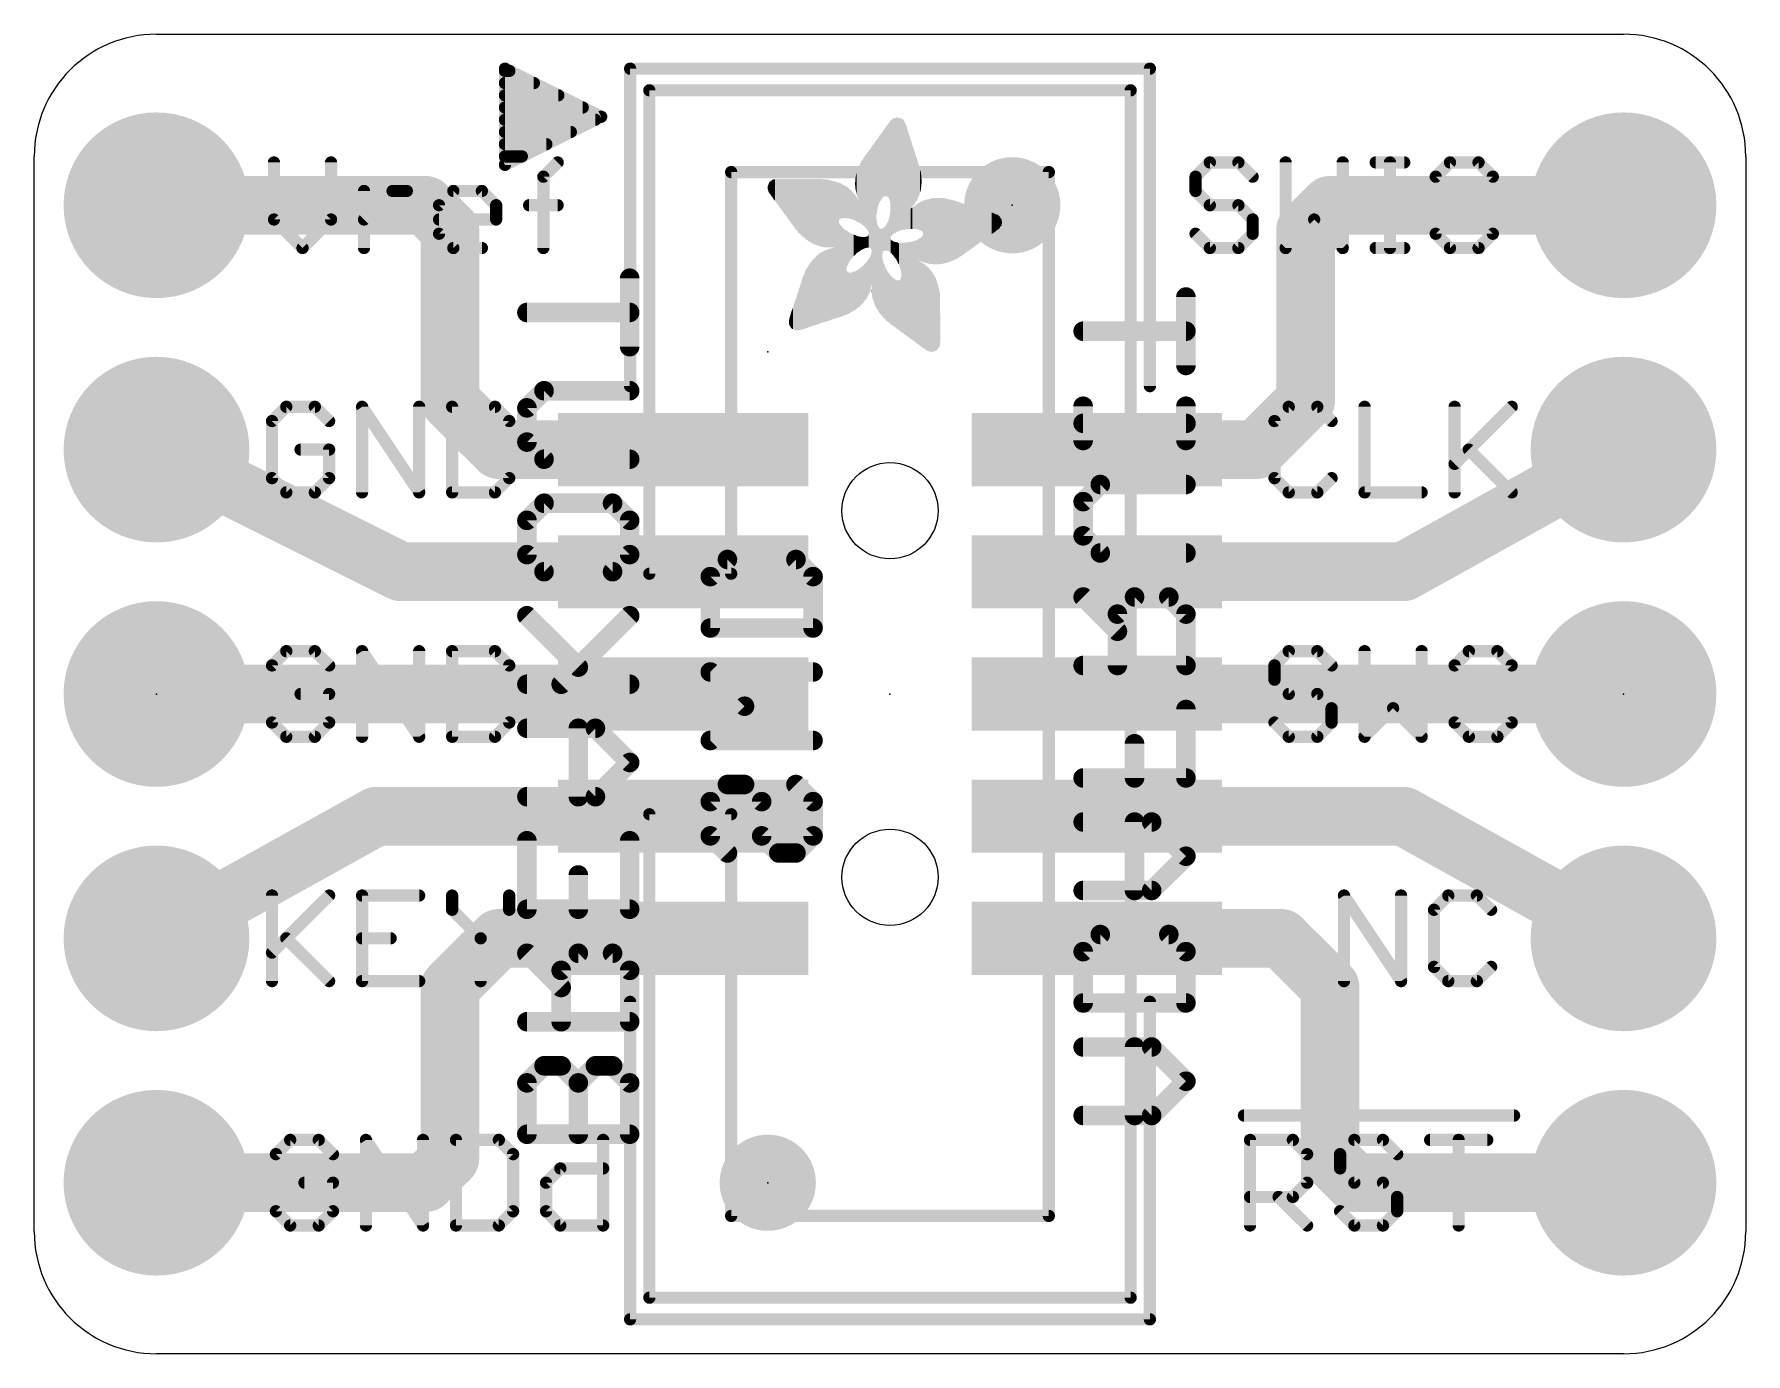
# Model space of a CAD drawing. Extents: x 0 to 17.8, y -0.5 to 13.2.
import ezdxf

# ---------------------------------------------------------------- set-up
doc = ezdxf.new("R2010")
doc.units = 0
for name, color, linetype in [('1', 12, 'CONTINUOUS'), ('17', 110, 'CONTINUOUS'), ('20', 53, 'CONTINUOUS'), ('21', 40, 'CONTINUOUS'), ('22', 6, 'CONTINUOUS'), ('23', 53, 'CONTINUOUS'), ('24', 53, 'CONTINUOUS'), ('51', 253, 'CONTINUOUS')]:
    doc.layers.add(name, color=color, linetype=linetype)

# ---------------------------------------------------------------- blocks, each defined once
blk = doc.blocks.new('PIE')
at = {"const_width": 0.5}
blk.add_lwpolyline([(0, -0.25, 1), (0, 0.25, 1), (0, -0.25)], format="xyb", dxfattribs=at)
blk = doc.blocks.new('RECT')
blk.add_solid([(-0.5, -0.5), (0.5, -0.5), (-0.5, 0.5), (0.5, 0.5)])
blk = doc.blocks.new('ROUNDP')
at = {"const_width": 0.5}
blk.add_lwpolyline([(0, -0.25, 1), (0, 0.25, 1), (0, -0.25)], format="xyb", dxfattribs=at)

msp = doc.modelspace()

# ---------------------------------------------------------------- linework, layer by layer
at = {"layer": '1', "const_width": 0.6096}
for points in [[(4.064, 11.43), (1.27, 11.43)], [(4.318, 11.176), (4.064, 11.43)], [(13.208, 11.176), (13.462, 11.43)], [(13.462, 11.43), (16.51, 11.43)], [(4.318, 9.398), (4.318, 11.176)], [(13.208, 9.398), (13.208, 11.176)], [(4.826, 8.89), (4.318, 9.398)], [(12.7, 8.89), (13.208, 9.398)], [(3.81, 7.62), (1.27, 8.89)], [(6.74, 8.89), (4.826, 8.89)], [(11.04, 8.89), (12.7, 8.89)], [(14.224, 7.62), (16.51, 8.89)], [(6.74, 7.62), (3.81, 7.62)], [(11.04, 7.62), (14.224, 7.62)], [(6.74, 6.35), (1.27, 6.35)], [(11.04, 6.35), (16.51, 6.35)], [(3.556, 5.08), (1.27, 3.81)], [(6.74, 5.08), (3.556, 5.08)], [(11.04, 5.08), (14.224, 5.08)], [(14.224, 5.08), (16.51, 3.81)], [(4.826, 3.81), (4.318, 3.302)], [(6.74, 3.81), (4.826, 3.81)], [(11.04, 3.81), (12.954, 3.81)], [(12.954, 3.81), (13.462, 3.302)], [(4.318, 3.302), (4.318, 1.524)], [(13.462, 3.302), (13.462, 1.524)], [(4.318, 1.524), (4.064, 1.27)], [(13.462, 1.524), (13.716, 1.27)], [(4.064, 1.27), (1.27, 1.27)], [(13.716, 1.27), (16.51, 1.27)]]:
    msp.add_lwpolyline(points, dxfattribs=at)
at = {"layer": '1', "const_width": 0.3048}
for points in [[(1.27, 11.5824, 1), (1.27, 11.2776)], [(4.1718, 11.5378, 1), (3.9562, 11.3222)], [(4.064, 11.2776, 1), (4.064, 11.5824)], [(13.462, 11.5824, 1), (13.462, 11.2776)], [(13.5698, 11.3222, 1), (13.3542, 11.5378)], [(16.51, 11.2776, 1), (16.51, 11.5824)], [(4.4704, 11.176, 1), (4.1656, 11.176)], [(4.2102, 11.0682, 1), (4.4258, 11.2838)], [(13.1002, 11.2838, 1), (13.3158, 11.0682)], [(13.3604, 11.176, 1), (13.0556, 11.176)], [(4.4258, 9.5058, 1), (4.2102, 9.2902)], [(13.3158, 9.2902, 1), (13.1002, 9.5058)], [(4.1656, 9.398, 1), (4.4704, 9.398)], [(13.0556, 9.398, 1), (13.3604, 9.398)], [(1.3382, 9.0263, 1), (1.2018, 8.7537)], [(4.826, 9.0424, 1), (4.826, 8.7376)], [(4.7182, 8.7822, 1), (4.9338, 8.9978)], [(6.74, 8.7376, 1), (6.74, 9.0424)], [(11.04, 9.0424, 1), (11.04, 8.7376)], [(12.5922, 8.9978, 1), (12.8078, 8.7822)], [(12.7, 8.7376, 1), (12.7, 9.0424)], [(16.584, 8.7568, 1), (16.436, 9.0232)], [(3.81, 7.7724, 1), (3.81, 7.4676)], [(3.7418, 7.4837, 1), (3.8782, 7.7563)], [(6.74, 7.4676, 1), (6.74, 7.7724)], [(11.04, 7.7724, 1), (11.04, 7.4676)], [(14.15, 7.7532, 1), (14.298, 7.4868)], [(14.224, 7.4676, 1), (14.224, 7.7724)], [(1.27, 6.5024, 1), (1.27, 6.1976)], [(6.74, 6.1976, 1), (6.74, 6.5024)], [(11.04, 6.5024, 1), (11.04, 6.1976)], [(16.51, 6.1976, 1), (16.51, 6.5024)], [(3.556, 5.2324, 1), (3.556, 4.9276)], [(3.63, 4.9468, 1), (3.482, 5.2132)], [(6.74, 4.9276, 1), (6.74, 5.2324)], [(11.04, 5.2324, 1), (11.04, 4.9276)], [(14.298, 5.2132, 1), (14.15, 4.9468)], [(14.224, 4.9276, 1), (14.224, 5.2324)], [(1.196, 3.9432, 1), (1.344, 3.6768)], [(4.826, 3.9624, 1), (4.826, 3.6576)], [(4.9338, 3.7022, 1), (4.7182, 3.9178)], [(6.74, 3.6576, 1), (6.74, 3.9624)], [(11.04, 3.9624, 1), (11.04, 3.6576)], [(13.0618, 3.9178, 1), (12.8462, 3.7022)], [(12.954, 3.6576, 1), (12.954, 3.9624)], [(16.436, 3.6768, 1), (16.584, 3.9432)], [(4.2102, 3.4098, 1), (4.4258, 3.1942)], [(4.4704, 3.302, 1), (4.1656, 3.302)], [(13.6144, 3.302, 1), (13.3096, 3.302)], [(13.3542, 3.1942, 1), (13.5698, 3.4098)], [(4.4258, 1.4162, 1), (4.2102, 1.6318)], [(13.5698, 1.6318, 1), (13.3542, 1.4162)], [(4.1656, 1.524, 1), (4.4704, 1.524)], [(13.3096, 1.524, 1), (13.6144, 1.524)], [(1.27, 1.4224, 1), (1.27, 1.1176)], [(3.9562, 1.3778, 1), (4.1718, 1.1622)], [(4.064, 1.1176, 1), (4.064, 1.4224)], [(13.716, 1.4224, 1), (13.716, 1.1176)], [(13.6082, 1.1622, 1), (13.8238, 1.3778)], [(16.51, 1.1176, 1), (16.51, 1.4224)]]:
    msp.add_lwpolyline(points, format="xyb", dxfattribs=at)
at = {"layer": '20'}
for p, q in [((1.27, 13.208), (16.51, 13.208)), ((0, 0.762), (0, 11.938)), ((17.78, 11.938), (17.78, 0.762)), ((16.51, -0.508), (1.27, -0.508))]:
    msp.add_line(p, q, dxfattribs=at)
for centre in [(8.89, 8.255), (8.89, 4.445)]:
    msp.add_circle(centre, 0.5, dxfattribs=at)
for centre, start, end in [((1.27, 11.938), 90, 180), ((16.51, 11.938), 0, 90), ((1.27, 0.762), 180, 270), ((16.51, 0.762), 270, 0)]:
    msp.add_arc(centre, 1.27, start, end, dxfattribs=at)
at = {"layer": '21', "const_width": 0.0635}
for points in [[(4.89, 12.8588, 1), (4.89, 12.7952)], [(4.9042, 12.8784, 1), (4.8758, 12.8216)], [(4.9218, 12.85, 1), (4.8583, 12.85)], [(4.936, 12.7952, 1), (4.936, 12.8588)], [(6.19, 12.8818, 1), (6.19, 12.8183)], [(6.2218, 12.85, 1), (6.1583, 12.85)], [(11.6218, 12.85, 1), (11.5582, 12.85)], [(11.59, 12.8183, 1), (11.59, 12.8818)], [(4.89, 12.7318, 1), (4.89, 12.6683)], [(4.89, 12.6048, 1), (4.89, 12.5412)], [(5.19, 12.6683, 1), (5.19, 12.7318)], [(5.444, 12.5412, 1), (5.444, 12.6048)], [(4.89, 12.4778, 1), (4.89, 12.4142)], [(5.698, 12.4142, 1), (5.698, 12.4778)], [(4.89, 12.3508, 1), (4.89, 12.2873)], [(5.828, 12.2873, 1), (5.828, 12.3508)], [(5.9042, 12.3216, 1), (5.8758, 12.3784)], [(5.8758, 12.3216, 1), (5.9042, 12.3784)], [(4.89, 12.2238, 1), (4.89, 12.1602)], [(4.89, 12.0968, 1), (4.89, 12.0333)], [(5.32, 12.0333, 1), (5.32, 12.0968)], [(5.574, 12.1602, 1), (5.574, 12.2238)], [(2.5221, 11.8753, 1), (2.4586, 11.8753)], [(3.1153, 11.8753, 1), (3.0518, 11.8753)], [(4.89, 11.9698, 1), (4.89, 11.9063)], [(5.066, 11.9063, 1), (5.066, 11.9698)], [(5.46, 11.8528, 1), (5.4151, 11.8977)], [(12.2127, 11.907, 1), (12.2127, 11.8435)], [(12.2351, 11.8528, 1), (12.1902, 11.8977)], [(12.5317, 11.8977, 1), (12.4868, 11.8528)], [(12.5093, 11.8435, 1), (12.5093, 11.907)], [(13.0317, 11.8753, 1), (12.9681, 11.8753)], [(13.6248, 11.8753, 1), (13.5613, 11.8753)], [(13.9354, 11.907, 1), (13.9354, 11.8435)], [(14.1155, 11.8753, 1), (14.052, 11.8753)], [(14.232, 11.8435, 1), (14.232, 11.907)], [(14.7074, 11.907, 1), (14.7074, 11.8435)], [(14.7298, 11.8528, 1), (14.6849, 11.8977)], [(15.0264, 11.8977, 1), (14.9815, 11.8528)], [(15.004, 11.8435, 1), (15.004, 11.907)], [(4.8758, 11.8784, 1), (4.9042, 11.8216)], [(4.8583, 11.85, 1), (4.9218, 11.85)], [(5.321, 11.727, 1), (5.2575, 11.727)], [(5.2668, 11.7494, 1), (5.3117, 11.7045)], [(12.0961, 11.727, 1), (12.0326, 11.727)], [(12.0419, 11.7494, 1), (12.0868, 11.7045)], [(12.6351, 11.7045, 1), (12.68, 11.7494)], [(14.5908, 11.727, 1), (14.5273, 11.727)], [(14.5366, 11.7494, 1), (14.5815, 11.7045)], [(15.184, 11.727, 1), (15.1205, 11.727)], [(15.1298, 11.7045, 1), (15.1747, 11.7494)], [(3.4576, 11.5787, 1), (3.3941, 11.5787)], [(3.7224, 11.6104, 1), (3.7224, 11.5469)], [(3.7449, 11.5562, 1), (3.7, 11.6011)], [(3.8707, 11.5469, 1), (3.8707, 11.6104)], [(4.3537, 11.6104, 1), (4.3537, 11.5469)], [(4.3762, 11.5562, 1), (4.3313, 11.6011)], [(4.6728, 11.6011, 1), (4.6279, 11.5562)], [(4.6503, 11.5469, 1), (4.6503, 11.6104)], [(12.0868, 11.6011, 1), (12.0419, 11.5562)], [(12.0326, 11.5787, 1), (12.0961, 11.5787)], [(4.2372, 11.4304, 1), (4.1737, 11.4304)], [(4.183, 11.4528, 1), (4.2279, 11.4079)], [(4.8304, 11.4304, 1), (4.7669, 11.4304)], [(4.7762, 11.4079, 1), (4.8211, 11.4528)], [(5.141, 11.4621, 1), (5.141, 11.3986)], [(5.4376, 11.3986, 1), (5.4376, 11.4621)], [(12.2127, 11.4621, 1), (12.2127, 11.3986)], [(12.1902, 11.4079, 1), (12.2351, 11.4528)], [(12.5317, 11.4528, 1), (12.4868, 11.4079)], [(12.5093, 11.3986, 1), (12.5093, 11.4621)], [(2.5128, 11.3045, 1), (2.4679, 11.2596)], [(2.4586, 11.2821, 1), (2.5221, 11.2821)], [(3.0518, 11.2821, 1), (3.1153, 11.2821)], [(3.106, 11.2596, 1), (3.0611, 11.3045)], [(3.4034, 11.3045, 1), (3.4483, 11.2596)], [(4.2055, 11.3138, 1), (4.2055, 11.2503)], [(4.7669, 11.2821, 1), (4.8304, 11.2821)], [(4.7986, 11.2503, 1), (4.7986, 11.3138)], [(12.6893, 11.2821, 1), (12.6258, 11.2821)], [(12.6351, 11.2596, 1), (12.68, 11.3045)], [(13.3189, 11.3045, 1), (13.274, 11.2596)], [(13.3189, 11.2596, 1), (13.274, 11.3045)], [(2.7645, 11.008, 1), (2.8094, 10.963)], [(2.7645, 10.963, 1), (2.8094, 11.008)], [(4.2279, 11.1562, 1), (4.183, 11.1113)], [(4.1737, 11.1338, 1), (4.2372, 11.1338)], [(4.3537, 11.0173, 1), (4.3537, 10.9537)], [(4.3313, 10.963, 1), (4.3762, 11.008)], [(4.6503, 10.9537, 1), (4.6503, 11.0173)], [(12.0868, 11.1562, 1), (12.0419, 11.1113)], [(12.2127, 11.0173, 1), (12.2127, 10.9537)], [(12.1902, 10.963, 1), (12.2351, 11.008)], [(12.4868, 11.008, 1), (12.5317, 10.963)], [(12.5093, 10.9537, 1), (12.5093, 11.0173)], [(12.6258, 11.1338, 1), (12.6893, 11.1338)], [(12.68, 11.1113, 1), (12.6351, 11.1562)], [(12.9774, 11.008, 1), (13.0224, 10.963)], [(13.5706, 10.963, 1), (13.6155, 11.008)], [(13.9354, 11.0173, 1), (13.9354, 10.9537)], [(14.232, 10.9537, 1), (14.232, 11.0173)], [(14.5273, 11.1338, 1), (14.5908, 11.1338)], [(14.5815, 11.1562, 1), (14.5366, 11.1113)], [(14.7074, 11.0173, 1), (14.7074, 10.9537)], [(14.6849, 10.963, 1), (14.7298, 11.008)], [(14.9815, 11.008, 1), (15.0264, 10.963)], [(15.004, 10.9537, 1), (15.004, 11.0173)], [(15.1205, 11.1338, 1), (15.184, 11.1338)], [(15.1747, 11.1113, 1), (15.1298, 11.1562)], [(3.3941, 10.9855, 1), (3.4576, 10.9855)], [(5.2575, 10.9855, 1), (5.321, 10.9855)], [(12.9681, 10.9855, 1), (13.0317, 10.9855)], [(13.5613, 10.9855, 1), (13.6248, 10.9855)], [(14.052, 10.9855, 1), (14.1155, 10.9855)], [(6.1583, 9.55, 1), (6.2218, 9.55)], [(11.5582, 9.55, 1), (11.6218, 9.55)], [(2.502, 9.187, 1), (2.4385, 9.187)], [(2.6185, 9.367, 1), (2.6185, 9.3035)], [(2.641, 9.3128, 1), (2.5961, 9.3577)], [(2.9376, 9.3577, 1), (2.8926, 9.3128)], [(2.9151, 9.3035, 1), (2.9151, 9.367)], [(3.4322, 9.3529, 1), (3.3793, 9.3176)], [(3.4375, 9.3353, 1), (3.374, 9.3353)], [(4.0307, 9.3353, 1), (3.9672, 9.3353)], [(4.373, 9.3353, 1), (4.3095, 9.3353)], [(4.3413, 9.367, 1), (4.3413, 9.3035)], [(4.8086, 9.3577, 1), (4.7637, 9.3128)], [(4.7861, 9.3035, 1), (4.7861, 9.367)], [(4.9662, 9.187, 1), (4.9027, 9.187)], [(12.916, 9.187, 1), (12.8525, 9.187)], [(13.0325, 9.367, 1), (13.0325, 9.3035)], [(13.055, 9.3128, 1), (13.0101, 9.3577)], [(13.3516, 9.3577, 1), (13.3066, 9.3128)], [(13.3291, 9.3035, 1), (13.3291, 9.367)], [(13.8515, 9.3353, 1), (13.788, 9.3353)], [(14.787, 9.3353, 1), (14.7235, 9.3353)], [(15.3709, 9.3128, 1), (15.326, 9.3577)], [(2.4478, 9.2094, 1), (2.4927, 9.1645)], [(3.0409, 9.1645, 1), (3.0858, 9.2094)], [(4.912, 9.1645, 1), (4.9569, 9.2094)], [(12.8618, 9.2094, 1), (12.9067, 9.1645)], [(13.4549, 9.1645, 1), (13.4998, 9.2094)], [(2.7668, 8.9221, 1), (2.7668, 8.8586)], [(3.0951, 8.8904, 1), (3.0316, 8.8904)], [(3.0634, 8.8586, 1), (3.0634, 8.9221)], [(14.926, 8.9128, 1), (14.8811, 8.8679)], [(14.7328, 8.7645, 1), (14.7777, 8.7196)], [(2.4927, 8.6162, 1), (2.4478, 8.5713)], [(2.4385, 8.5938, 1), (2.502, 8.5938)], [(3.0316, 8.5938, 1), (3.0951, 8.5938)], [(3.0858, 8.5713, 1), (3.0409, 8.6162)], [(4.9027, 8.5938, 1), (4.9662, 8.5938)], [(4.9569, 8.5713, 1), (4.912, 8.6162)], [(12.8525, 8.5938, 1), (12.916, 8.5938)], [(12.9067, 8.6162, 1), (12.8618, 8.5713)], [(13.4998, 8.5713, 1), (13.4549, 8.6162)], [(2.6185, 8.4773, 1), (2.6185, 8.4138)], [(2.5961, 8.423, 1), (2.641, 8.468)], [(2.8926, 8.468, 1), (2.9376, 8.423)], [(2.9151, 8.4138, 1), (2.9151, 8.4773)], [(3.374, 8.4455, 1), (3.4375, 8.4455)], [(3.9672, 8.4455, 1), (4.0307, 8.4455)], [(3.9725, 8.4279, 1), (4.0253, 8.4631)], [(4.3413, 8.4773, 1), (4.3413, 8.4138)], [(4.3095, 8.4455, 1), (4.373, 8.4455)], [(4.7637, 8.468, 1), (4.8086, 8.423)], [(4.7861, 8.4138, 1), (4.7861, 8.4773)], [(13.0325, 8.4773, 1), (13.0325, 8.4138)], [(13.0101, 8.423, 1), (13.055, 8.468)], [(13.3066, 8.468, 1), (13.3516, 8.423)], [(13.3291, 8.4138, 1), (13.3291, 8.4773)], [(13.8197, 8.4773, 1), (13.8197, 8.4138)], [(13.788, 8.4455, 1), (13.8515, 8.4455)], [(14.4129, 8.4138, 1), (14.4129, 8.4773)], [(14.7235, 8.4455, 1), (14.787, 8.4455)], [(15.326, 8.423, 1), (15.3709, 8.468)], [(2.6185, 6.827, 1), (2.6185, 6.7635)], [(2.641, 6.7728, 1), (2.5961, 6.8177)], [(2.9376, 6.8177, 1), (2.8926, 6.7728)], [(2.9151, 6.7635, 1), (2.9151, 6.827)], [(3.4322, 6.8129, 1), (3.3793, 6.7776)], [(3.4375, 6.7953, 1), (3.374, 6.7953)], [(4.0307, 6.7953, 1), (3.9672, 6.7953)], [(4.373, 6.7953, 1), (4.3095, 6.7953)], [(4.3413, 6.827, 1), (4.3413, 6.7635)], [(4.8086, 6.8177, 1), (4.7637, 6.7728)], [(4.7861, 6.7635, 1), (4.7861, 6.827)], [(13.0325, 6.827, 1), (13.0325, 6.7635)], [(13.055, 6.7728, 1), (13.0101, 6.8177)], [(13.3516, 6.8177, 1), (13.3066, 6.7728)], [(13.3291, 6.7635, 1), (13.3291, 6.827)], [(13.8515, 6.7953, 1), (13.788, 6.7953)], [(14.4447, 6.7953, 1), (14.3812, 6.7953)], [(14.9036, 6.827, 1), (14.9036, 6.7635)], [(14.926, 6.7728, 1), (14.8811, 6.8177)], [(15.2226, 6.8177, 1), (15.1777, 6.7728)], [(15.2001, 6.7635, 1), (15.2001, 6.827)], [(2.502, 6.647, 1), (2.4385, 6.647)], [(2.4478, 6.6694, 1), (2.4927, 6.6245)], [(3.0409, 6.6245, 1), (3.0858, 6.6694)], [(4.9662, 6.647, 1), (4.9027, 6.647)], [(4.912, 6.6245, 1), (4.9569, 6.6694)], [(12.916, 6.647, 1), (12.8525, 6.647)], [(12.8618, 6.6694, 1), (12.9067, 6.6245)], [(13.4549, 6.6245, 1), (13.4998, 6.6694)], [(14.787, 6.647, 1), (14.7235, 6.647)], [(14.7328, 6.6694, 1), (14.7777, 6.6245)], [(15.3802, 6.647, 1), (15.3167, 6.647)], [(15.326, 6.6245, 1), (15.3709, 6.6694)], [(2.7668, 6.3821, 1), (2.7668, 6.3186)], [(3.0951, 6.3504, 1), (3.0316, 6.3504)], [(3.0634, 6.3186, 1), (3.0634, 6.3821)], [(12.8525, 6.4987, 1), (12.916, 6.4987)], [(12.9067, 6.5211, 1), (12.8618, 6.4762)], [(13.0325, 6.3821, 1), (13.0325, 6.3186)], [(13.0101, 6.3279, 1), (13.055, 6.3728)], [(13.3516, 6.3728, 1), (13.3066, 6.3279)], [(13.3291, 6.3186, 1), (13.3291, 6.3821)], [(13.5091, 6.2021, 1), (13.4456, 6.2021)], [(13.4549, 6.1796, 1), (13.4998, 6.2245)], [(14.1388, 6.2245, 1), (14.0939, 6.1796)], [(14.1388, 6.1796, 1), (14.0939, 6.2245)], [(2.4927, 6.0762, 1), (2.4478, 6.0313)], [(2.4385, 6.0538, 1), (2.502, 6.0538)], [(3.0316, 6.0538, 1), (3.0951, 6.0538)], [(3.0858, 6.0313, 1), (3.0409, 6.0762)], [(4.9027, 6.0538, 1), (4.9662, 6.0538)], [(4.9569, 6.0313, 1), (4.912, 6.0762)], [(12.9067, 6.0762, 1), (12.8618, 6.0313)], [(13.4456, 6.0538, 1), (13.5091, 6.0538)], [(13.4998, 6.0313, 1), (13.4549, 6.0762)], [(14.7235, 6.0538, 1), (14.787, 6.0538)], [(14.7777, 6.0762, 1), (14.7328, 6.0313)], [(15.3167, 6.0538, 1), (15.3802, 6.0538)], [(15.3709, 6.0313, 1), (15.326, 6.0762)], [(2.6185, 5.9372, 1), (2.6185, 5.8738)], [(2.5961, 5.883, 1), (2.641, 5.928)], [(2.8926, 5.928, 1), (2.9376, 5.883)], [(2.9151, 5.8738, 1), (2.9151, 5.9372)], [(3.374, 5.9055, 1), (3.4375, 5.9055)], [(3.9672, 5.9055, 1), (4.0307, 5.9055)], [(3.9725, 5.8879, 1), (4.0253, 5.9231)], [(4.3095, 5.9055, 1), (4.373, 5.9055)], [(4.3413, 5.9372, 1), (4.3413, 5.8738)], [(4.7637, 5.928, 1), (4.8086, 5.883)], [(4.7861, 5.8738, 1), (4.7861, 5.9372)], [(13.0325, 5.9372, 1), (13.0325, 5.8738)], [(13.0101, 5.883, 1), (13.055, 5.928)], [(13.3066, 5.928, 1), (13.3516, 5.883)], [(13.3291, 5.8738, 1), (13.3291, 5.9372)], [(13.7973, 5.928, 1), (13.8422, 5.883)], [(13.788, 5.9055, 1), (13.8515, 5.9055)], [(14.3812, 5.9055, 1), (14.4447, 5.9055)], [(14.3905, 5.883, 1), (14.4354, 5.928)], [(14.9036, 5.9372, 1), (14.9036, 5.8738)], [(14.8811, 5.883, 1), (14.926, 5.928)], [(15.1777, 5.928, 1), (15.2226, 5.883)], [(15.2001, 5.8738, 1), (15.2001, 5.9372)], [(2.502, 4.2553, 1), (2.4385, 4.2553)], [(3.0858, 4.2328, 1), (3.0409, 4.2777)], [(3.4057, 4.287, 1), (3.4057, 4.2235)], [(3.4375, 4.2553, 1), (3.374, 4.2553)], [(3.9989, 4.2235, 1), (3.9989, 4.287)], [(4.373, 4.2553, 1), (4.3095, 4.2553)], [(4.9662, 4.2553, 1), (4.9027, 4.2553)], [(13.6377, 4.2553, 1), (13.5742, 4.2553)], [(13.6324, 4.2729, 1), (13.5796, 4.2376)], [(14.2309, 4.2553, 1), (14.1674, 4.2553)], [(14.6898, 4.287, 1), (14.6898, 4.2235)], [(14.7122, 4.2328, 1), (14.6673, 4.2777)], [(15.0088, 4.2777, 1), (14.9639, 4.2328)], [(14.9864, 4.2235, 1), (14.9864, 4.287)], [(4.3637, 4.1294, 1), (4.3188, 4.0845)], [(4.3095, 4.107, 1), (4.373, 4.107)], [(4.9027, 4.107, 1), (4.9662, 4.107)], [(4.9569, 4.0845, 1), (4.912, 4.1294)], [(14.519, 4.1294, 1), (14.564, 4.0845)], [(14.5733, 4.107, 1), (14.5098, 4.107)], [(15.1122, 4.0845, 1), (15.1571, 4.1294)], [(2.641, 3.8328, 1), (2.5961, 3.7879)], [(3.4057, 3.8421, 1), (3.4057, 3.7786)], [(3.7023, 3.7786, 1), (3.7023, 3.8421)], [(4.6696, 3.8104, 1), (4.6061, 3.8104)], [(4.6154, 3.8328, 1), (4.6603, 3.7879)], [(4.6154, 3.7879, 1), (4.6603, 3.8328)], [(2.4478, 3.6845, 1), (2.4927, 3.6396)], [(14.564, 3.5362, 1), (14.519, 3.4913)], [(15.1571, 3.4913, 1), (15.1122, 3.5362)], [(2.4385, 3.3655, 1), (2.502, 3.3655)], [(3.0409, 3.343, 1), (3.0858, 3.388)], [(3.4057, 3.3973, 1), (3.4057, 3.3338)], [(3.374, 3.3655, 1), (3.4375, 3.3655)], [(3.9989, 3.3338, 1), (3.9989, 3.3973)], [(4.6061, 3.3655, 1), (4.6696, 3.3655)], [(13.5742, 3.3655, 1), (13.6377, 3.3655)], [(14.1674, 3.3655, 1), (14.2309, 3.3655)], [(14.1727, 3.3479, 1), (14.2256, 3.3831)], [(14.5098, 3.5138, 1), (14.5733, 3.5138)], [(14.6898, 3.3973, 1), (14.6898, 3.3338)], [(14.6673, 3.343, 1), (14.7122, 3.388)], [(14.9639, 3.388, 1), (15.0088, 3.343)], [(14.9864, 3.3338, 1), (14.9864, 3.3973)], [(6.2218, 3.15, 1), (6.1583, 3.15)], [(11.6218, 3.15, 1), (11.5582, 3.15)], [(12.5667, 2.0003, 1), (12.5667, 1.9368)], [(15.3733, 1.9368, 1), (15.3733, 2.0003)], [(2.6588, 1.747, 1), (2.6588, 1.6835)], [(2.6812, 1.6928, 1), (2.6363, 1.7377)], [(2.9778, 1.7377, 1), (2.9329, 1.6928)], [(2.9553, 1.6835, 1), (2.9553, 1.747)], [(3.4777, 1.7153, 1), (3.4142, 1.7153)], [(3.4724, 1.7329, 1), (3.4196, 1.6976)], [(4.0709, 1.7153, 1), (4.0074, 1.7153)], [(4.3815, 1.747, 1), (4.3815, 1.6835)], [(4.4132, 1.7153, 1), (4.3498, 1.7153)], [(4.8488, 1.7377, 1), (4.8039, 1.6928)], [(4.8264, 1.6835, 1), (4.8264, 1.747)], [(5.9419, 1.7153, 1), (5.8784, 1.7153)], [(12.662, 1.7153, 1), (12.5985, 1.7153)], [(12.6302, 1.747, 1), (12.6302, 1.6835)], [(13.0976, 1.7377, 1), (13.0526, 1.6928)], [(13.0751, 1.6835, 1), (13.0751, 1.747)], [(13.714, 1.747, 1), (13.714, 1.6835)], [(13.7365, 1.6928, 1), (13.6916, 1.7377)], [(14.0331, 1.7377, 1), (13.9882, 1.6928)], [(14.0106, 1.6835, 1), (14.0106, 1.747)], [(14.5013, 1.747, 1), (14.5013, 1.6835)], [(14.8296, 1.7153, 1), (14.7661, 1.7153)], [(15.0944, 1.6835, 1), (15.0944, 1.747)], [(2.5422, 1.567, 1), (2.4787, 1.567)], [(2.488, 1.5894, 1), (2.5329, 1.5445)], [(3.0812, 1.5445, 1), (3.1261, 1.5894)], [(5.0064, 1.567, 1), (4.9429, 1.567)], [(4.9522, 1.5445, 1), (4.9971, 1.5894)], [(13.2551, 1.567, 1), (13.1916, 1.567)], [(13.2009, 1.5445, 1), (13.2458, 1.5894)], [(13.5975, 1.567, 1), (13.534, 1.567)], [(13.5433, 1.5894, 1), (13.5882, 1.5445)], [(14.1365, 1.5445, 1), (14.1814, 1.5894)], [(5.4653, 1.4504, 1), (5.4653, 1.3869)], [(5.4878, 1.3962, 1), (5.4429, 1.4411)], [(5.9102, 1.3869, 1), (5.9102, 1.4504)], [(13.5882, 1.4411, 1), (13.5433, 1.3962)], [(13.534, 1.4187, 1), (13.5975, 1.4187)], [(2.807, 1.3021, 1), (2.807, 1.2386)], [(3.1354, 1.2704, 1), (3.0719, 1.2704)], [(3.1036, 1.2386, 1), (3.1036, 1.3021)], [(5.3488, 1.2704, 1), (5.2853, 1.2704)], [(5.2946, 1.2928, 1), (5.3395, 1.2479)], [(13.1916, 1.2704, 1), (13.2551, 1.2704)], [(13.2458, 1.2479, 1), (13.2009, 1.2928)], [(13.714, 1.3021, 1), (13.714, 1.2386)], [(13.6916, 1.2479, 1), (13.7365, 1.2928)], [(14.0331, 1.2928, 1), (13.9882, 1.2479)], [(14.0106, 1.2386, 1), (14.0106, 1.3021)], [(12.6302, 1.1538, 1), (12.6302, 1.0903)], [(12.9493, 1.1445, 1), (12.9044, 1.0996)], [(13.0526, 1.1445, 1), (13.0976, 1.0996)], [(13.0751, 1.0903, 1), (13.0751, 1.1538)], [(14.1907, 1.1221, 1), (14.1272, 1.1221)], [(14.1365, 1.0996, 1), (14.1814, 1.1445)], [(2.4787, 0.9738, 1), (2.5422, 0.9738)], [(2.5329, 0.9962, 1), (2.488, 0.9513)], [(2.6588, 0.8573, 1), (2.6588, 0.7937)], [(2.9553, 0.7937, 1), (2.9553, 0.8573)], [(3.0719, 0.9738, 1), (3.1354, 0.9738)], [(3.1261, 0.9513, 1), (3.0812, 0.9962)], [(4.3815, 0.8573, 1), (4.3815, 0.7937)], [(4.8264, 0.7937, 1), (4.8264, 0.8573)], [(4.9429, 0.9738, 1), (5.0064, 0.9738)], [(4.9971, 0.9513, 1), (4.9522, 0.9962)], [(5.3395, 0.9962, 1), (5.2946, 0.9513)], [(5.2853, 0.9738, 1), (5.3488, 0.9738)], [(5.4653, 0.8573, 1), (5.4653, 0.7937)], [(5.9102, 0.7937, 1), (5.9102, 0.8573)], [(13.5882, 0.9962, 1), (13.5433, 0.9513)], [(13.714, 0.8573, 1), (13.714, 0.7937)], [(14.0106, 0.7937, 1), (14.0106, 0.8573)], [(14.1272, 0.9738, 1), (14.1907, 0.9738)], [(14.1814, 0.9513, 1), (14.1365, 0.9962)], [(2.6363, 0.803, 1), (2.6812, 0.848)], [(2.9329, 0.848, 1), (2.9778, 0.803)], [(3.4142, 0.8255, 1), (3.4777, 0.8255)], [(4.0074, 0.8255, 1), (4.0709, 0.8255)], [(4.0127, 0.8079, 1), (4.0656, 0.8431)], [(4.3498, 0.8255, 1), (4.4132, 0.8255)], [(4.8039, 0.848, 1), (4.8488, 0.803)], [(5.4429, 0.803, 1), (5.4878, 0.848)], [(5.8784, 0.8255, 1), (5.9419, 0.8255)], [(12.5985, 0.8255, 1), (12.662, 0.8255)], [(13.2009, 0.803, 1), (13.2458, 0.848)], [(13.6916, 0.803, 1), (13.7365, 0.848)], [(13.9882, 0.848, 1), (14.0331, 0.803)], [(14.7661, 0.8255, 1), (14.8296, 0.8255)], [(6.19, -0.1182, 1), (6.19, -0.1817)], [(6.1583, -0.15, 1), (6.2218, -0.15)], [(11.5582, -0.15, 1), (11.6218, -0.15)], [(11.59, -0.1817, 1), (11.59, -0.1182)]]:
    msp.add_lwpolyline(points, format="xyb", dxfattribs=at)
at = {"layer": '21', "const_width": 0.127}
for points in [[(4.89, 12.85), (4.89, 11.85)], [(5.89, 12.35), (4.89, 12.85)], [(4.89, 12.827), (4.936, 12.827)], [(11.59, 12.85), (6.19, 12.85)], [(6.19, 12.85), (6.19, 9.55)], [(11.59, 9.55), (11.59, 12.85)], [(4.89, 12.7), (5.19, 12.7)], [(4.89, 12.573), (5.444, 12.573)], [(4.89, 12.446), (5.698, 12.446)], [(4.89, 11.85), (5.89, 12.35)], [(4.89, 12.319), (5.828, 12.319)], [(4.89, 12.192), (5.574, 12.192)], [(4.89, 12.065), (5.32, 12.065)], [(2.4903, 11.8753), (2.4903, 11.2821)], [(3.0835, 11.2821), (3.0835, 11.8753)], [(4.89, 11.938), (5.066, 11.938)], [(5.2893, 11.727), (5.4376, 11.8753)], [(12.2127, 11.8753), (12.0644, 11.727)], [(12.5093, 11.8753), (12.2127, 11.8753)], [(12.6576, 11.727), (12.5093, 11.8753)], [(12.9999, 11.8753), (12.9999, 10.9855)], [(13.5931, 10.9855), (13.5931, 11.8753)], [(13.9354, 11.8753), (14.232, 11.8753)], [(14.0837, 10.9855), (14.0837, 11.8753)], [(14.7074, 11.8753), (14.5591, 11.727)], [(15.004, 11.8753), (14.7074, 11.8753)], [(15.1523, 11.727), (15.004, 11.8753)], [(5.2893, 10.9855), (5.2893, 11.727)], [(12.0644, 11.727), (12.0644, 11.5787)], [(14.5591, 11.727), (14.5591, 11.1338)], [(15.1523, 11.1338), (15.1523, 11.727)], [(3.4259, 10.9855), (3.4259, 11.5787)], [(3.4259, 11.2821), (3.7224, 11.5787)], [(3.7224, 11.5787), (3.8707, 11.5787)], [(4.2055, 11.4304), (4.3537, 11.5787)], [(4.3537, 11.5787), (4.6503, 11.5787)], [(4.6503, 11.5787), (4.7986, 11.4304)], [(12.0644, 11.5787), (12.2127, 11.4304)], [(4.2055, 11.1338), (4.2055, 11.4304)], [(4.7986, 11.4304), (4.7986, 11.2821)], [(5.141, 11.4304), (5.4376, 11.4304)], [(12.2127, 11.4304), (12.5093, 11.4304)], [(12.5093, 11.4304), (12.6576, 11.2821)], [(2.4903, 11.2821), (2.7869, 10.9855)], [(2.7869, 10.9855), (3.0835, 11.2821)], [(4.7986, 11.2821), (4.2055, 11.2821)], [(12.6576, 11.2821), (12.6576, 11.1338)], [(12.9999, 10.9855), (13.2965, 11.2821)], [(13.2965, 11.2821), (13.5931, 10.9855)], [(4.3537, 10.9855), (4.2055, 11.1338)], [(4.6503, 10.9855), (4.3537, 10.9855)], [(12.2127, 10.9855), (12.0644, 11.1338)], [(12.5093, 10.9855), (12.2127, 10.9855)], [(12.6576, 11.1338), (12.5093, 10.9855)], [(13.9354, 10.9855), (14.232, 10.9855)], [(14.5591, 11.1338), (14.7074, 10.9855)], [(14.7074, 10.9855), (15.004, 10.9855)], [(15.004, 10.9855), (15.1523, 11.1338)], [(2.6185, 9.3353), (2.4702, 9.187)], [(2.4702, 9.187), (2.4702, 8.5938)], [(2.9151, 9.3353), (2.6185, 9.3353)], [(3.0634, 9.187), (2.9151, 9.3353)], [(3.4057, 8.4455), (3.4057, 9.3353)], [(3.4057, 9.3353), (3.9989, 8.4455)], [(3.9989, 8.4455), (3.9989, 9.3353)], [(4.3413, 9.3353), (4.3413, 8.4455)], [(4.7861, 9.3353), (4.3413, 9.3353)], [(4.9344, 9.187), (4.7861, 9.3353)], [(4.9344, 8.5938), (4.9344, 9.187)], [(13.0325, 9.3353), (12.8842, 9.187)], [(12.8842, 9.187), (12.8842, 8.5938)], [(13.3291, 9.3353), (13.0325, 9.3353)], [(13.4774, 9.187), (13.3291, 9.3353)], [(13.8197, 9.3353), (13.8197, 8.4455)], [(14.7553, 9.3353), (14.7553, 8.4455)], [(14.7553, 8.7421), (15.3484, 9.3353)], [(3.0634, 8.8904), (2.7668, 8.8904)], [(3.0634, 8.5938), (3.0634, 8.8904)], [(14.9036, 8.8904), (15.3484, 8.4455)], [(2.4702, 8.5938), (2.6185, 8.4455)], [(2.9151, 8.4455), (3.0634, 8.5938)], [(4.7861, 8.4455), (4.9344, 8.5938)], [(12.8842, 8.5938), (13.0325, 8.4455)], [(13.3291, 8.4455), (13.4774, 8.5938)], [(2.6185, 8.4455), (2.9151, 8.4455)], [(4.3413, 8.4455), (4.7861, 8.4455)], [(13.0325, 8.4455), (13.3291, 8.4455)], [(13.8197, 8.4455), (14.4129, 8.4455)], [(2.6185, 6.7953), (2.4702, 6.647)], [(2.9151, 6.7953), (2.6185, 6.7953)], [(3.0634, 6.647), (2.9151, 6.7953)], [(3.4057, 5.9055), (3.4057, 6.7953)], [(3.4057, 6.7953), (3.9989, 5.9055)], [(3.9989, 5.9055), (3.9989, 6.7953)], [(4.3413, 6.7953), (4.3413, 5.9055)], [(4.7861, 6.7953), (4.3413, 6.7953)], [(4.9344, 6.647), (4.7861, 6.7953)], [(13.0325, 6.7953), (12.8842, 6.647)], [(13.3291, 6.7953), (13.0325, 6.7953)], [(13.4774, 6.647), (13.3291, 6.7953)], [(13.8197, 6.7953), (13.8197, 5.9055)], [(14.4129, 5.9055), (14.4129, 6.7953)], [(14.9036, 6.7953), (14.7553, 6.647)], [(15.2001, 6.7953), (14.9036, 6.7953)], [(15.3484, 6.647), (15.2001, 6.7953)], [(2.4702, 6.647), (2.4702, 6.0538)], [(4.9344, 6.0538), (4.9344, 6.647)], [(12.8842, 6.647), (12.8842, 6.4987)], [(14.7553, 6.647), (14.7553, 6.0538)], [(15.3484, 6.0538), (15.3484, 6.647)], [(3.0634, 6.3504), (2.7668, 6.3504)], [(3.0634, 6.0538), (3.0634, 6.3504)], [(12.8842, 6.4987), (13.0325, 6.3504)], [(13.0325, 6.3504), (13.3291, 6.3504)], [(13.3291, 6.3504), (13.4774, 6.2021)], [(13.4774, 6.2021), (13.4774, 6.0538)], [(13.8197, 5.9055), (14.1163, 6.2021)], [(14.1163, 6.2021), (14.4129, 5.9055)], [(2.4702, 6.0538), (2.6185, 5.9055)], [(2.9151, 5.9055), (3.0634, 6.0538)], [(4.7861, 5.9055), (4.9344, 6.0538)], [(13.0325, 5.9055), (12.8842, 6.0538)], [(13.4774, 6.0538), (13.3291, 5.9055)], [(14.7553, 6.0538), (14.9036, 5.9055)], [(15.2001, 5.9055), (15.3484, 6.0538)], [(2.6185, 5.9055), (2.9151, 5.9055)], [(4.3413, 5.9055), (4.7861, 5.9055)], [(13.3291, 5.9055), (13.0325, 5.9055)], [(14.9036, 5.9055), (15.2001, 5.9055)], [(2.4702, 4.2553), (2.4702, 3.3655)], [(2.4702, 3.6621), (3.0634, 4.2553)], [(3.9989, 4.2553), (3.4057, 4.2553)], [(3.4057, 4.2553), (3.4057, 3.3655)], [(4.3413, 4.2553), (4.3413, 4.107)], [(4.9344, 4.107), (4.9344, 4.2553)], [(13.606, 3.3655), (13.606, 4.2553)], [(13.606, 4.2553), (14.1992, 3.3655)], [(14.1992, 3.3655), (14.1992, 4.2553)], [(14.6898, 4.2553), (14.5415, 4.107)], [(14.9864, 4.2553), (14.6898, 4.2553)], [(15.1347, 4.107), (14.9864, 4.2553)], [(4.3413, 4.107), (4.6378, 3.8104)], [(4.6378, 3.8104), (4.9344, 4.107)], [(14.5415, 4.107), (14.5415, 3.5138)], [(2.6185, 3.8104), (3.0634, 3.3655)], [(3.4057, 3.8104), (3.7023, 3.8104)], [(4.6378, 3.8104), (4.6378, 3.3655)], [(14.5415, 3.5138), (14.6898, 3.3655)], [(14.9864, 3.3655), (15.1347, 3.5138)], [(3.4057, 3.3655), (3.9989, 3.3655)], [(14.6898, 3.3655), (14.9864, 3.3655)], [(6.19, -0.15), (6.19, 3.15)], [(11.59, 3.15), (11.59, -0.15)], [(12.5667, 1.9685), (15.3733, 1.9685)], [(2.6588, 1.7153), (2.5105, 1.567)], [(2.9553, 1.7153), (2.6588, 1.7153)], [(3.1036, 1.567), (2.9553, 1.7153)], [(3.446, 0.8255), (3.446, 1.7153)], [(3.446, 1.7153), (4.0392, 0.8255)], [(4.0392, 0.8255), (4.0392, 1.7153)], [(4.3815, 1.7153), (4.3815, 0.8255)], [(4.8264, 1.7153), (4.3815, 1.7153)], [(4.9747, 1.567), (4.8264, 1.7153)], [(5.9102, 1.7153), (5.9102, 0.8255)], [(12.6302, 0.8255), (12.6302, 1.7153)], [(12.6302, 1.7153), (13.0751, 1.7153)], [(13.0751, 1.7153), (13.2234, 1.567)], [(13.714, 1.7153), (13.5657, 1.567)], [(14.0106, 1.7153), (13.714, 1.7153)], [(14.1589, 1.567), (14.0106, 1.7153)], [(14.5013, 1.7153), (15.0944, 1.7153)], [(14.7978, 0.8255), (14.7978, 1.7153)], [(2.5105, 1.567), (2.5105, 0.9738)], [(4.9747, 0.9738), (4.9747, 1.567)], [(13.2234, 1.567), (13.2234, 1.2704)], [(13.5657, 1.567), (13.5657, 1.4187)], [(5.317, 1.2704), (5.4653, 1.4187)], [(5.4653, 1.4187), (5.9102, 1.4187)], [(13.5657, 1.4187), (13.714, 1.2704)], [(3.1036, 1.2704), (2.807, 1.2704)], [(3.1036, 0.9738), (3.1036, 1.2704)], [(5.317, 0.9738), (5.317, 1.2704)], [(13.2234, 1.2704), (13.0751, 1.1221)], [(13.714, 1.2704), (14.0106, 1.2704)], [(14.0106, 1.2704), (14.1589, 1.1221)], [(13.0751, 1.1221), (12.6302, 1.1221)], [(12.9268, 1.1221), (13.2234, 0.8255)], [(14.1589, 1.1221), (14.1589, 0.9738)], [(2.5105, 0.9738), (2.6588, 0.8255)], [(2.6588, 0.8255), (2.9553, 0.8255)], [(2.9553, 0.8255), (3.1036, 0.9738)], [(4.3815, 0.8255), (4.8264, 0.8255)], [(4.8264, 0.8255), (4.9747, 0.9738)], [(5.4653, 0.8255), (5.317, 0.9738)], [(5.9102, 0.8255), (5.4653, 0.8255)], [(13.714, 0.8255), (13.5657, 0.9738)], [(14.0106, 0.8255), (13.714, 0.8255)], [(14.1589, 0.9738), (14.0106, 0.8255)], [(11.59, -0.15), (6.19, -0.15)]]:
    msp.add_lwpolyline(points, dxfattribs=at)
at = {"layer": '22', "const_width": 0.2032}
for points in [[(6.1858, 9.9598), (6.1858, 10.6716)], [(11.9643, 9.7649), (11.9643, 10.4767)], [(5.1181, 10.3157), (6.1858, 10.3157)], [(10.8966, 10.1208), (11.9643, 10.1208)], [(5.1181, 9.3242), (5.2961, 9.5022)], [(5.2961, 9.5022), (6.1858, 9.5022)], [(5.1181, 8.9683), (5.1181, 9.3242)], [(10.8966, 8.9853), (10.8966, 9.3412)], [(11.9643, 8.9853), (11.9643, 9.3412)], [(10.8966, 9.1632), (11.9643, 9.1632)], [(5.2961, 8.7904), (5.1181, 8.9683)], [(6.1858, 8.7904), (5.2961, 8.7904)], [(10.8966, 8.3497), (11.0746, 8.5277)], [(11.0746, 8.5277), (11.9643, 8.5277)], [(5.1181, 8.1548), (5.2961, 8.3328)], [(5.2961, 8.3328), (6.0079, 8.3328)], [(6.0079, 8.3328), (6.1858, 8.1548)], [(10.8966, 7.9938), (10.8966, 8.3497)], [(5.1181, 7.7989), (5.1181, 8.1548)], [(6.1858, 8.1548), (6.1858, 7.7989)], [(11.0746, 7.8159), (10.8966, 7.9938)], [(5.2961, 7.621), (5.1181, 7.7989)], [(6.1858, 7.7989), (6.0079, 7.621)], [(7.0231, 7.5701), (7.2011, 7.7481)], [(7.2011, 7.7481), (7.9129, 7.7481)], [(7.9129, 7.7481), (8.0908, 7.5701)], [(11.9643, 7.8159), (11.0746, 7.8159)], [(6.0079, 7.621), (5.2961, 7.621)], [(7.0231, 7.0363), (7.0231, 7.5701)], [(8.0908, 7.5701), (8.0908, 7.0363)], [(11.2525, 7.0024), (10.8966, 7.3583)], [(11.4305, 7.3583), (11.2525, 7.1803)], [(11.7864, 7.3583), (11.4305, 7.3583)], [(11.9643, 7.1803), (11.7864, 7.3583)], [(5.652, 6.6295), (5.1181, 7.1634)], [(5.474, 6.4516), (6.1858, 7.1634)], [(8.0908, 7.0363), (7.0231, 7.0363)], [(11.2525, 7.1803), (11.2525, 6.6465)], [(11.9643, 6.6465), (11.9643, 7.1803)], [(7.379, 6.2228), (7.0231, 6.5787)], [(7.0231, 6.5787), (8.0908, 6.5787)], [(10.8966, 6.6465), (11.9643, 6.6465)], [(6.1858, 6.4516), (5.1181, 6.4516)], [(7.0231, 5.8669), (7.379, 6.2228)], [(11.9643, 5.4771), (11.9643, 6.1889)], [(5.8299, 5.994), (5.1181, 5.994)], [(5.652, 5.2822), (5.652, 5.994)], [(6.1858, 5.6381), (5.8299, 5.994)], [(8.0908, 5.8669), (7.0231, 5.8669)], [(11.4305, 5.4771), (11.4305, 5.833)], [(5.8299, 5.2822), (6.1858, 5.6381)], [(10.8966, 5.4771), (11.9643, 5.4771)], [(5.1181, 5.2822), (5.8299, 5.2822)], [(7.2011, 5.4093), (7.0231, 5.2314)], [(7.379, 5.4093), (7.2011, 5.4093)], [(7.557, 5.2314), (7.379, 5.4093)], [(7.9129, 5.4093), (8.0908, 5.2314)], [(7.0231, 5.2314), (7.0231, 4.8754)], [(7.557, 4.8754), (7.557, 5.2314)], [(8.0908, 5.2314), (8.0908, 4.8754)], [(11.6084, 5.0195), (10.8966, 5.0195)], [(11.4305, 4.3077), (11.4305, 5.0195)], [(11.9643, 4.6636), (11.6084, 5.0195)], [(5.1181, 4.1128), (5.1181, 4.8246)], [(6.1858, 4.8246), (6.1858, 4.1128)], [(7.0231, 4.8754), (7.2011, 4.6975)], [(7.7349, 4.6975), (7.557, 4.8754)], [(8.0908, 4.8754), (7.9129, 4.6975)], [(7.9129, 4.6975), (7.7349, 4.6975)], [(11.6084, 4.3077), (11.9643, 4.6636)], [(5.652, 4.1128), (5.652, 4.4687)], [(10.8966, 4.3077), (11.6084, 4.3077)], [(6.1858, 4.1128), (5.1181, 4.1128)], [(10.8966, 3.6722), (11.0746, 3.8501)], [(11.0746, 3.8501), (11.7864, 3.8501)], [(11.7864, 3.8501), (11.9643, 3.6722)], [(5.474, 3.2993), (5.1181, 3.6552)], [(5.652, 3.6552), (5.474, 3.4773)], [(6.0079, 3.6552), (5.652, 3.6552)], [(6.1858, 3.4773), (6.0079, 3.6552)], [(10.8966, 3.1383), (10.8966, 3.6722)], [(11.9643, 3.6722), (11.9643, 3.1383)], [(5.474, 3.4773), (5.474, 2.9434)], [(6.1858, 2.9434), (6.1858, 3.4773)], [(11.9643, 3.1383), (10.8966, 3.1383)], [(5.1181, 2.9434), (6.1858, 2.9434)], [(11.6084, 2.6807), (10.8966, 2.6807)], [(11.4305, 1.9689), (11.4305, 2.6807)], [(11.9643, 2.3248), (11.6084, 2.6807)], [(5.2961, 2.4858), (5.1181, 2.3079)], [(5.474, 2.4858), (5.2961, 2.4858)], [(5.652, 2.3079), (5.474, 2.4858)], [(5.8299, 2.4858), (5.652, 2.3079)], [(6.0079, 2.4858), (5.8299, 2.4858)], [(6.1858, 2.3079), (6.0079, 2.4858)], [(5.1181, 2.3079), (5.1181, 1.774)], [(5.652, 1.774), (5.652, 2.3079)], [(6.1858, 1.774), (6.1858, 2.3079)], [(11.6084, 1.9689), (11.9643, 2.3248)], [(10.8966, 1.9689), (11.6084, 1.9689)], [(5.1181, 1.774), (6.1858, 1.774)]]:
    msp.add_lwpolyline(points, dxfattribs=at)
at = {"layer": '22', "const_width": 0.1016}
for points in [[(6.2366, 10.6716, 1), (6.135, 10.6716)], [(12.0151, 10.4767, 1), (11.9135, 10.4767)], [(5.1181, 10.3665, 1), (5.1181, 10.2649)], [(6.1858, 10.2649, 1), (6.1858, 10.3665)], [(10.8966, 10.1716, 1), (10.8966, 10.07)], [(11.9643, 10.07, 1), (11.9643, 10.1716)], [(6.135, 9.9598, 1), (6.2366, 9.9598)], [(11.9135, 9.7649, 1), (12.0151, 9.7649)], [(5.2961, 9.553, 1), (5.2961, 9.4514)], [(5.332, 9.4663, 1), (5.2601, 9.5381)], [(6.1858, 9.4514, 1), (6.1858, 9.553)], [(5.1689, 9.3242, 1), (5.0673, 9.3242)], [(10.9474, 9.3412, 1), (10.8458, 9.3412)], [(12.0151, 9.3412, 1), (11.9135, 9.3412)], [(5.0822, 9.3602, 1), (5.154, 9.2883)], [(10.8966, 9.214, 1), (10.8966, 9.1124)], [(11.9643, 9.1124, 1), (11.9643, 9.214)], [(5.154, 9.0043, 1), (5.0822, 8.9324)], [(5.0673, 8.9683, 1), (5.1689, 8.9683)], [(5.2961, 8.8412, 1), (5.2961, 8.7396)], [(6.1858, 8.7396, 1), (6.1858, 8.8412)], [(10.8458, 8.9853, 1), (10.9474, 8.9853)], [(11.9135, 8.9853, 1), (12.0151, 8.9853)], [(5.2601, 8.7545, 1), (5.332, 8.8263)], [(11.0746, 8.5785, 1), (11.0746, 8.4769)], [(11.1105, 8.4918, 1), (11.0386, 8.5636)], [(11.9643, 8.4769, 1), (11.9643, 8.5785)], [(5.2961, 8.3836, 1), (5.2961, 8.282)], [(5.332, 8.2969, 1), (5.2601, 8.3687)], [(6.0438, 8.3687, 1), (5.9719, 8.2969)], [(6.0079, 8.282, 1), (6.0079, 8.3836)], [(10.9474, 8.3497, 1), (10.8458, 8.3497)], [(10.8607, 8.3857, 1), (10.9325, 8.3138)], [(5.1689, 8.1548, 1), (5.0673, 8.1548)], [(5.0822, 8.1908, 1), (5.154, 8.1189)], [(6.2366, 8.1548, 1), (6.135, 8.1548)], [(6.1499, 8.1189, 1), (6.2217, 8.1908)], [(10.9325, 8.0298, 1), (10.8607, 7.9579)], [(10.8458, 7.9938, 1), (10.9474, 7.9938)], [(5.154, 7.8349, 1), (5.0822, 7.763)], [(5.0673, 7.7989, 1), (5.1689, 7.7989)], [(6.135, 7.7989, 1), (6.2366, 7.7989)], [(6.2217, 7.763, 1), (6.1499, 7.8349)], [(7.2011, 7.7989, 1), (7.2011, 7.6973)], [(7.237, 7.7122, 1), (7.1651, 7.784)], [(7.9488, 7.784, 1), (7.8769, 7.7122)], [(7.9129, 7.6973, 1), (7.9129, 7.7989)], [(11.0746, 7.8667, 1), (11.0746, 7.7651)], [(11.0386, 7.78, 1), (11.1105, 7.8518)], [(11.9643, 7.7651, 1), (11.9643, 7.8667)], [(5.2961, 7.6718, 1), (5.2961, 7.5702)], [(5.2601, 7.5851, 1), (5.332, 7.6569)], [(5.9719, 7.6569, 1), (6.0438, 7.5851)], [(6.0079, 7.5702, 1), (6.0079, 7.6718)], [(7.0739, 7.5701, 1), (6.9723, 7.5701)], [(6.9872, 7.6061, 1), (7.059, 7.5342)], [(8.1416, 7.5701, 1), (8.04, 7.5701)], [(8.0549, 7.5342, 1), (8.1267, 7.6061)], [(10.9325, 7.3942, 1), (10.8607, 7.3224)], [(11.4305, 7.4091, 1), (11.4305, 7.3075)], [(11.4664, 7.3224, 1), (11.3945, 7.3942)], [(11.8223, 7.3942, 1), (11.7504, 7.3224)], [(11.7864, 7.3075, 1), (11.7864, 7.4091)], [(5.154, 7.1993, 1), (5.0822, 7.1275)], [(6.2217, 7.1275, 1), (6.1499, 7.1993)], [(7.0231, 7.0871, 1), (7.0231, 6.9855)], [(8.0908, 6.9855, 1), (8.0908, 7.0871)], [(11.3033, 7.1803, 1), (11.2017, 7.1803)], [(11.2166, 7.2163, 1), (11.2884, 7.1444)], [(12.0151, 7.1803, 1), (11.9135, 7.1803)], [(11.9284, 7.1444, 1), (12.0002, 7.2163)], [(6.9723, 7.0363, 1), (7.0739, 7.0363)], [(8.04, 7.0363, 1), (8.1416, 7.0363)], [(11.2166, 6.9665, 1), (11.2884, 7.0383)], [(5.616, 6.5936, 1), (5.6879, 6.6655)], [(7.059, 6.6146, 1), (6.9872, 6.5428)], [(7.0231, 6.6295, 1), (7.0231, 6.5279)], [(8.0908, 6.5279, 1), (8.0908, 6.6295)], [(10.8966, 6.6973, 1), (10.8966, 6.5957)], [(11.2017, 6.6465, 1), (11.3033, 6.6465)], [(11.9135, 6.6465, 1), (12.0151, 6.6465)], [(11.9643, 6.5957, 1), (11.9643, 6.6973)], [(5.1181, 6.5024, 1), (5.1181, 6.4008)], [(5.4381, 6.4875, 1), (5.5099, 6.4157)], [(6.1858, 6.4008, 1), (6.1858, 6.5024)], [(7.4149, 6.1869, 1), (7.3431, 6.2587)], [(7.3431, 6.1869, 1), (7.4149, 6.2587)], [(12.0151, 6.1889, 1), (11.9135, 6.1889)], [(5.1181, 6.0448, 1), (5.1181, 5.9432)], [(5.7028, 5.994, 1), (5.6012, 5.994)], [(5.8658, 6.0299, 1), (5.794, 5.9581)], [(5.8299, 5.9432, 1), (5.8299, 6.0448)], [(7.0231, 5.9177, 1), (7.0231, 5.8161)], [(6.9872, 5.9028, 1), (7.059, 5.831)], [(8.0908, 5.8161, 1), (8.0908, 5.9177)], [(11.4813, 5.833, 1), (11.3797, 5.833)], [(6.2217, 5.6022, 1), (6.1499, 5.674)], [(6.1499, 5.6022, 1), (6.2217, 5.674)], [(10.8966, 5.5279, 1), (10.8966, 5.4263)], [(11.3797, 5.4771, 1), (11.4813, 5.4771)], [(11.9135, 5.4771, 1), (12.0151, 5.4771)], [(11.9643, 5.4263, 1), (11.9643, 5.5279)], [(5.1181, 5.333, 1), (5.1181, 5.2314)], [(5.794, 5.3181, 1), (5.8658, 5.2463)], [(5.8299, 5.2314, 1), (5.8299, 5.333)], [(7.2011, 5.4601, 1), (7.2011, 5.3585)], [(7.237, 5.3734, 1), (7.1651, 5.4452)], [(7.4149, 5.4452, 1), (7.3431, 5.3734)], [(7.379, 5.3585, 1), (7.379, 5.4601)], [(7.9488, 5.4452, 1), (7.8769, 5.3734)], [(5.6012, 5.2822, 1), (5.7028, 5.2822)], [(7.0739, 5.2314, 1), (6.9723, 5.2314)], [(6.9872, 5.2673, 1), (7.059, 5.1954)], [(7.6078, 5.2314, 1), (7.5062, 5.2314)], [(7.521, 5.1954, 1), (7.5929, 5.2673)], [(8.1416, 5.2314, 1), (8.04, 5.2314)], [(8.0549, 5.1954, 1), (8.1267, 5.2673)], [(10.8966, 5.0703, 1), (10.8966, 4.9687)], [(11.4813, 5.0195, 1), (11.3797, 5.0195)], [(11.6443, 5.0554, 1), (11.5725, 4.9836)], [(11.6084, 4.9687, 1), (11.6084, 5.0703)], [(5.1689, 4.8246, 1), (5.0673, 4.8246)], [(6.2366, 4.8246, 1), (6.135, 4.8246)], [(7.059, 4.9114, 1), (6.9872, 4.8395)], [(6.9723, 4.8754, 1), (7.0739, 4.8754)], [(7.5929, 4.9114, 1), (7.521, 4.8395)], [(7.5062, 4.8754, 1), (7.6078, 4.8754)], [(8.04, 4.8754, 1), (8.1416, 4.8754)], [(8.1267, 4.8395, 1), (8.0549, 4.9114)], [(7.1651, 4.6616, 1), (7.237, 4.7334)], [(7.7349, 4.7483, 1), (7.7349, 4.6467)], [(7.699, 4.6616, 1), (7.7708, 4.7334)], [(7.8769, 4.7334, 1), (7.9488, 4.6616)], [(7.9129, 4.6467, 1), (7.9129, 4.7483)], [(12.0002, 4.6277, 1), (11.9284, 4.6995)], [(11.9284, 4.6277, 1), (12.0002, 4.6995)], [(5.7028, 4.4687, 1), (5.6012, 4.4687)], [(10.8966, 4.3585, 1), (10.8966, 4.2569)], [(11.3797, 4.3077, 1), (11.4813, 4.3077)], [(11.5725, 4.3436, 1), (11.6443, 4.2718)], [(11.6084, 4.2569, 1), (11.6084, 4.3585)], [(5.1181, 4.1636, 1), (5.1181, 4.062)], [(5.0673, 4.1128, 1), (5.1689, 4.1128)], [(5.6012, 4.1128, 1), (5.7028, 4.1128)], [(6.135, 4.1128, 1), (6.2366, 4.1128)], [(6.1858, 4.062, 1), (6.1858, 4.1636)], [(11.0746, 3.9009, 1), (11.0746, 3.7993)], [(11.1105, 3.8142, 1), (11.0386, 3.886)], [(11.8223, 3.886, 1), (11.7504, 3.8142)], [(11.7864, 3.7993, 1), (11.7864, 3.9009)], [(5.154, 3.6911, 1), (5.0822, 3.6193)], [(5.652, 3.706, 1), (5.652, 3.6044)], [(5.6879, 3.6193, 1), (5.616, 3.6911)], [(6.0438, 3.6911, 1), (5.9719, 3.6193)], [(6.0079, 3.6044, 1), (6.0079, 3.706)], [(10.9474, 3.6722, 1), (10.8458, 3.6722)], [(10.8607, 3.7081, 1), (10.9325, 3.6362)], [(12.0151, 3.6722, 1), (11.9135, 3.6722)], [(11.9284, 3.6362, 1), (12.0002, 3.7081)], [(5.5248, 3.4773, 1), (5.4232, 3.4773)], [(5.4381, 3.5132, 1), (5.5099, 3.4413)], [(6.2366, 3.4773, 1), (6.135, 3.4773)], [(6.1499, 3.4413, 1), (6.2217, 3.5132)], [(5.4381, 3.2634, 1), (5.5099, 3.3352)], [(10.8966, 3.1891, 1), (10.8966, 3.0875)], [(11.9643, 3.0875, 1), (11.9643, 3.1891)], [(5.1181, 2.9942, 1), (5.1181, 2.8926)], [(6.1858, 2.8926, 1), (6.1858, 2.9942)], [(10.8458, 3.1383, 1), (10.9474, 3.1383)], [(11.9135, 3.1383, 1), (12.0151, 3.1383)], [(5.4232, 2.9434, 1), (5.5248, 2.9434)], [(6.135, 2.9434, 1), (6.2366, 2.9434)], [(10.8966, 2.7315, 1), (10.8966, 2.6299)], [(11.4813, 2.6807, 1), (11.3797, 2.6807)], [(11.6443, 2.7166, 1), (11.5725, 2.6448)], [(11.6084, 2.6299, 1), (11.6084, 2.7315)], [(5.2961, 2.5366, 1), (5.2961, 2.435)], [(5.332, 2.4499, 1), (5.2601, 2.5217)], [(5.5099, 2.5217, 1), (5.4381, 2.4499)], [(5.474, 2.435, 1), (5.474, 2.5366)], [(5.8299, 2.5366, 1), (5.8299, 2.435)], [(5.8658, 2.4499, 1), (5.794, 2.5217)], [(6.0438, 2.5217, 1), (5.9719, 2.4499)], [(6.0079, 2.435, 1), (6.0079, 2.5366)], [(5.1689, 2.3079, 1), (5.0673, 2.3079)], [(5.0822, 2.3438, 1), (5.154, 2.2719)], [(5.616, 2.3438, 1), (5.6879, 2.2719)], [(5.7028, 2.3079, 1), (5.6012, 2.3079)], [(5.616, 2.2719, 1), (5.6879, 2.3438)], [(6.2366, 2.3079, 1), (6.135, 2.3079)], [(6.1499, 2.2719, 1), (6.2217, 2.3438)], [(12.0002, 2.2889, 1), (11.9284, 2.3607)], [(11.9284, 2.2889, 1), (12.0002, 2.3607)], [(10.8966, 2.0197, 1), (10.8966, 1.9181)], [(11.3797, 1.9689, 1), (11.4813, 1.9689)], [(11.5725, 2.0048, 1), (11.6443, 1.933)], [(11.6084, 1.9181, 1), (11.6084, 2.0197)], [(5.1181, 1.8248, 1), (5.1181, 1.7232)], [(5.0673, 1.774, 1), (5.1689, 1.774)], [(5.6012, 1.774, 1), (5.7028, 1.774)], [(6.135, 1.774, 1), (6.2366, 1.774)], [(6.1858, 1.7232, 1), (6.1858, 1.8248)]]:
    msp.add_lwpolyline(points, format="xyb", dxfattribs=at)
at = {"layer": '23'}
for p in [(10.16, 11.43), (1.27, 6.35), (8.89, 6.35), (16.51, 6.35), (7.62, 1.27)]:
    msp.add_point(p, dxfattribs=at)
at = {"layer": '24'}
msp.add_point((7.62, 9.906), dxfattribs=at)
at = {"layer": '51', "const_width": 0.0635}
for points in [[(6.39, 12.6568, 1), (6.39, 12.5932)], [(6.4218, 12.625, 1), (6.3583, 12.625)], [(11.4218, 12.625, 1), (11.3582, 12.625)], [(11.39, 12.5932, 1), (11.39, 12.6568)], [(7.24, 11.8068, 1), (7.24, 11.7432)], [(7.2717, 11.775, 1), (7.2083, 11.775)], [(10.5718, 11.775, 1), (10.5083, 11.775)], [(10.54, 11.7432, 1), (10.54, 11.8068)], [(6.39, 7.6318, 1), (6.39, 7.5683)], [(7.24, 7.5683, 1), (7.24, 7.6318)], [(6.3583, 7.6, 1), (6.4218, 7.6)], [(7.2083, 7.6, 1), (7.2717, 7.6)], [(6.39, 5.1318, 1), (6.39, 5.0683)], [(6.4218, 5.1, 1), (6.3583, 5.1)], [(7.2717, 5.1, 1), (7.2083, 5.1)], [(7.24, 5.0683, 1), (7.24, 5.1318)], [(7.24, 0.9567, 1), (7.24, 0.8933)], [(7.2083, 0.925, 1), (7.2717, 0.925)], [(10.5083, 0.925, 1), (10.5718, 0.925)], [(10.54, 0.8933, 1), (10.54, 0.9567)], [(6.39, 0.1067, 1), (6.39, 0.0432)], [(6.3583, 0.075, 1), (6.4218, 0.075)], [(11.3582, 0.075, 1), (11.4218, 0.075)], [(11.39, 0.0432, 1), (11.39, 0.1067)]]:
    msp.add_lwpolyline(points, format="xyb", dxfattribs=at)
at = {"layer": '51', "const_width": 0.127}
for points in [[(6.39, 12.625), (11.39, 12.625)], [(6.39, 7.6), (6.39, 12.625)], [(11.39, 12.625), (11.39, 0.075)], [(7.24, 11.775), (10.54, 11.775)], [(7.24, 7.6), (7.24, 11.775)], [(10.54, 11.775), (10.54, 0.925)], [(7.24, 7.6), (6.39, 7.6)], [(6.39, 0.075), (6.39, 5.1)], [(7.24, 5.1), (6.39, 5.1)], [(7.24, 0.925), (7.24, 5.1)], [(10.54, 0.925), (7.24, 0.925)], [(11.39, 0.075), (6.39, 0.075)]]:
    msp.add_lwpolyline(points, dxfattribs=at)

# ---------------------------------------------------------------- block references
at = {"layer": '1'}
for p in [(10.16, 11.43), (7.62, 1.27)]:
    msp.add_blockref('PIE', p, dxfattribs=at)
at = {"layer": '1', "xscale": 0.76, "yscale": 2.6, "rotation": 270}
for p in [(6.74, 8.89), (11.04, 8.89), (6.74, 7.62), (11.04, 7.62), (6.74, 6.35), (11.04, 6.35), (6.74, 5.08), (11.04, 5.08), (6.74, 3.81), (11.04, 3.81)]:
    msp.add_blockref('RECT', p, dxfattribs=at)
at = {"layer": '17', "xscale": 1.9304, "yscale": 1.9304}
for p in [(1.27, 11.43), (1.27, 11.43), (16.51, 11.43), (16.51, 11.43), (1.27, 8.89), (1.27, 8.89), (16.51, 8.89), (16.51, 8.89), (1.27, 6.35), (1.27, 6.35), (16.51, 6.35), (16.51, 6.35), (1.27, 3.81), (1.27, 3.81), (16.51, 3.81), (16.51, 3.81), (1.27, 1.27), (1.27, 1.27), (16.51, 1.27), (16.51, 1.27)]:
    msp.add_blockref('ROUNDP', p, dxfattribs=at)
at = {"layer": '22', "rotation": 90}
for p, xscale, yscale in [((8.8659, 11.8929), 0.7544, 0.0038), ((8.8697, 11.8929), 0.762, 0.0038), ((8.8735, 11.8929), 0.7696, 0.0038), ((8.8773, 11.8929), 0.7848, 0.0038), ((8.8811, 11.891), 0.7963, 0.0038), ((8.8849, 11.8891), 0.8078, 0.0038), ((8.8887, 11.8872), 0.8268, 0.0038), ((8.8925, 11.8796), 0.8496, 0.0038), ((8.8963, 11.6224), 1.3716, 0.0039), ((8.9002, 11.7081), 1.2078, 0.0038), ((8.904, 11.7139), 1.2039, 0.0038), ((8.9078, 11.7177), 1.2039, 0.0038), ((8.9116, 11.7215), 1.2039, 0.0038), ((8.9154, 11.7253), 1.204, 0.0038), ((8.9192, 11.7272), 1.2002, 0.0038), ((8.923, 11.731), 1.2002, 0.0038), ((8.9268, 11.7348), 1.2002, 0.0038), ((8.9306, 11.7348), 1.2002, 0.0038), ((8.9345, 11.7367), 1.1964, 0.0039), ((8.9383, 11.7405), 1.1964, 0.0038), ((8.9421, 11.7405), 1.1964, 0.0038), ((8.9459, 11.7424), 1.1925, 0.0038), ((8.9497, 11.7424), 1.1925, 0.0038), ((8.9535, 11.7462), 1.1925, 0.0038), ((8.9573, 11.7462), 1.1925, 0.0038), ((8.9611, 11.7482), 1.1887, 0.0038), ((8.9649, 11.7482), 1.1887, 0.0038), ((8.9687, 11.75), 1.1849, 0.0038), ((8.9726, 11.7482), 1.1811, 0.0039), ((8.9764, 11.7482), 1.1811, 0.0038), ((8.9802, 11.75), 1.1773, 0.0038), ((8.984, 11.75), 1.1773, 0.0038), ((8.9878, 11.752), 1.1735, 0.0038), ((8.9916, 11.752), 1.1735, 0.0038), ((8.9954, 11.75), 1.1697, 0.0038), ((8.9992, 11.752), 1.1659, 0.0038), ((9.003, 11.752), 1.1659, 0.0038), ((9.0068, 11.75), 1.1621, 0.0038), ((9.0107, 11.75), 1.1621, 0.0039), ((9.0145, 11.75), 1.1545, 0.0038), ((9.0183, 11.7481), 1.1506, 0.0038), ((9.0221, 11.7481), 1.1506, 0.0038), ((9.0259, 11.7462), 1.1468, 0.0038), ((9.0297, 11.7462), 1.1392, 0.0038), ((9.0335, 11.7443), 1.1354, 0.0038), ((9.0373, 11.7405), 1.1278, 0.0038), ((9.0411, 11.7386), 1.124, 0.0038), ((9.0449, 11.7348), 1.1164, 0.0038), ((9.0488, 11.7329), 1.1049, 0.0039), ((9.0526, 11.7271), 1.0935, 0.0038), ((8.7363, 11.2395), 1.703, 0.0038), ((8.7401, 11.2376), 1.7145, 0.0038), ((8.7439, 11.2357), 1.726, 0.0039), ((8.7478, 11.2357), 1.7412, 0.0038), ((8.7516, 11.7253), 0.7696, 0.0038), ((8.7554, 11.7424), 0.743, 0.0038), ((8.7592, 11.7558), 0.7315, 0.0038), ((8.763, 11.7652), 0.7201, 0.0038), ((8.7668, 11.7767), 0.7124, 0.0038), ((8.7706, 11.7843), 0.7049, 0.0038), ((8.7744, 11.7919), 0.6973, 0.0038), ((8.7782, 11.7996), 0.6972, 0.0038), ((8.782, 11.8053), 0.6934, 0.0039), ((8.7859, 11.8148), 0.6896, 0.0038), ((8.7897, 11.8186), 0.6896, 0.0038), ((8.7935, 11.8243), 0.6858, 0.0038), ((8.7973, 11.832), 0.6858, 0.0038), ((8.8011, 11.8358), 0.6858, 0.0038), ((8.8049, 11.8415), 0.682, 0.0038), ((8.8087, 11.8472), 0.6858, 0.0038), ((8.8125, 11.851), 0.6858, 0.0038), ((8.8163, 11.8567), 0.6896, 0.0038), ((8.8201, 11.8605), 0.6896, 0.0039), ((8.824, 11.8624), 0.6934, 0.0038), ((8.8278, 11.8681), 0.6973, 0.0038), ((8.8316, 11.872), 0.6973, 0.0038), ((8.8354, 11.8758), 0.7049, 0.0038), ((8.8392, 11.8777), 0.7087, 0.0038), ((8.843, 11.8796), 0.7125, 0.0038), ((8.8468, 11.8834), 0.7201, 0.0038), ((8.8506, 11.8853), 0.7239, 0.0038), ((8.8544, 11.8891), 0.7316, 0.0038), ((8.8582, 11.891), 0.7354, 0.0039), ((8.8621, 11.891), 0.743, 0.0038), ((9.0564, 11.7233), 1.0859, 0.0038), ((9.0602, 11.7177), 1.0745, 0.0038), ((9.064, 11.7119), 1.063, 0.0038), ((9.0678, 11.7043), 1.0478, 0.0038), ((9.0716, 11.6986), 1.0364, 0.0038), ((9.0754, 11.6948), 1.021, 0.0038), ((9.0792, 11.6891), 1.0096, 0.0038), ((9.083, 11.6834), 0.9982, 0.0038), ((9.0869, 11.6776), 0.9867, 0.0039), ((9.0907, 11.672), 0.9753, 0.0038), ((9.0945, 11.6662), 0.9639, 0.0038), ((9.0983, 11.6586), 0.9486, 0.0038), ((9.1021, 11.6529), 0.9372, 0.0038), ((9.1059, 11.7538), 0.7125, 0.0038), ((9.1097, 11.75), 0.6973, 0.0038), ((8.6106, 11.5691), 0.6934, 0.0038), ((8.6144, 11.5691), 0.7011, 0.0038), ((8.6182, 11.5709), 0.7125, 0.0038), ((8.622, 11.5709), 0.7201, 0.0038), ((8.6258, 11.5709), 0.7277, 0.0038), ((8.6296, 11.5729), 0.7391, 0.0039), ((8.6335, 11.5729), 0.7468, 0.0038), ((8.6373, 11.5729), 0.7544, 0.0038), ((8.6411, 11.5748), 0.7658, 0.0038), ((8.6449, 11.5748), 0.7734, 0.0038), ((8.6487, 11.5767), 0.7848, 0.0038), ((8.6525, 11.5767), 0.7925, 0.0038), ((8.6563, 11.5747), 0.8039, 0.0038), ((8.6601, 11.5767), 0.8154, 0.0038), ((8.6639, 11.5748), 0.8268, 0.0038), ((8.6677, 11.5748), 0.842, 0.0039), ((8.6716, 11.4947), 1.0097, 0.0038), ((8.6754, 11.4967), 1.0135, 0.0038), ((8.6792, 11.4985), 1.0249, 0.0038), ((8.683, 11.5005), 1.0287, 0.0038), ((8.6868, 11.5005), 1.0363, 0.0038), ((8.6906, 11.5024), 1.0478, 0.0038), ((8.6944, 11.5024), 1.0554, 0.0038), ((8.6982, 11.5024), 1.0706, 0.0038), ((8.702, 11.3233), 1.4364, 0.0038), ((8.7058, 11.2643), 1.5621, 0.0039), ((8.7097, 11.2586), 1.5887, 0.0038), ((8.7135, 11.2528), 1.6078, 0.0038), ((8.7173, 11.251), 1.6269, 0.0038), ((8.7211, 11.2472), 1.6421, 0.0038), ((8.7249, 11.2433), 1.6574, 0.0038), ((8.7287, 11.2414), 1.6764, 0.0038), ((8.7325, 11.2395), 1.6878, 0.0038), ((9.1135, 11.7462), 0.682, 0.0038), ((9.1173, 11.7424), 0.6668, 0.0038), ((9.1211, 11.7406), 0.6477, 0.0038), ((9.125, 11.7348), 0.6286, 0.0039), ((9.1288, 11.731), 0.6134, 0.0038), ((9.1326, 11.7272), 0.5982, 0.0038), ((9.1364, 11.7253), 0.5791, 0.0038), ((9.1402, 11.7215), 0.5639, 0.0038), ((9.144, 11.7177), 0.5487, 0.0038), ((9.1478, 11.7157), 0.5295, 0.0038), ((9.1516, 11.7101), 0.5105, 0.0038), ((9.1554, 11.7081), 0.4915, 0.0038), ((9.1592, 11.7043), 0.4762, 0.0038), ((9.1631, 11.7024), 0.4572, 0.0039), ((9.1669, 11.6986), 0.442, 0.0038), ((8.5382, 11.6567), 0.1828, 0.0038), ((8.542, 11.6567), 0.2134, 0.0038), ((8.5458, 11.6567), 0.2362, 0.0038), ((8.5496, 11.6567), 0.259, 0.0038), ((8.5534, 11.6567), 0.282, 0.0039), ((8.5573, 11.6586), 0.301, 0.0038), ((8.5611, 11.6567), 0.32, 0.0038), ((8.5649, 11.6567), 0.3429, 0.0038), ((8.5687, 11.5424), 0.5868, 0.0038), ((8.5725, 11.5443), 0.5982, 0.0038), ((8.5763, 11.5481), 0.6058, 0.0038), ((8.5801, 11.5519), 0.621, 0.0038), ((8.5839, 11.5538), 0.6248, 0.0038), ((8.5877, 11.5557), 0.6363, 0.0038), ((8.5915, 11.5577), 0.6477, 0.0039), ((8.5954, 11.5615), 0.6553, 0.0038), ((8.5992, 11.5633), 0.6667, 0.0038), ((8.603, 11.5633), 0.6743, 0.0038), ((8.6068, 11.5653), 0.6858, 0.0038), ((9.1707, 11.6967), 0.423, 0.0038), ((9.1745, 11.6948), 0.4038, 0.0038), ((9.1783, 11.6929), 0.3848, 0.0038), ((9.1821, 11.6891), 0.362, 0.0038), ((9.1859, 11.6872), 0.3429, 0.0038), ((9.1897, 11.6872), 0.32, 0.0038), ((9.1935, 11.6853), 0.301, 0.0038), ((9.1973, 11.6852), 0.2781, 0.0038), ((9.2012, 11.6852), 0.2477, 0.0039), ((9.205, 11.6814), 0.2171, 0.0038), ((9.2088, 11.6814), 0.1791, 0.0038), ((9.2126, 11.6796), 0.1295, 0.0038), ((7.62, 11.6128), 0.0343, 0.0038), ((7.6238, 11.6129), 0.0572, 0.0038), ((7.6276, 11.611), 0.0762, 0.0038), ((7.6314, 11.611), 0.0914, 0.0038), ((7.6352, 11.6128), 0.1029, 0.0038), ((7.6391, 11.611), 0.1143, 0.0039), ((7.6429, 11.611), 0.1295, 0.0038), ((7.6467, 11.611), 0.1372, 0.0038), ((7.6505, 11.611), 0.1448, 0.0038), ((7.6543, 11.6072), 0.1524, 0.0038), ((7.6581, 11.6072), 0.16, 0.0038), ((7.6619, 11.6052), 0.1715, 0.0038), ((7.6657, 11.6034), 0.1753, 0.0038), ((7.6695, 11.6034), 0.1829, 0.0038), ((7.6733, 11.5996), 0.1905, 0.0038), ((7.6772, 11.5976), 0.1943, 0.0039), ((7.681, 11.5976), 0.2019, 0.0038), ((7.6848, 11.5938), 0.2095, 0.0038), ((7.6886, 11.5919), 0.2134, 0.0038), ((7.6924, 11.5881), 0.221, 0.0038), ((7.6962, 11.5862), 0.2248, 0.0038), ((7.7, 11.5862), 0.2324, 0.0038), ((7.7038, 11.5824), 0.24, 0.0038), ((7.7076, 11.5805), 0.2438, 0.0038), ((7.7114, 11.5786), 0.2476, 0.0038), ((7.7153, 11.5747), 0.2553, 0.0039), ((7.7191, 11.5729), 0.2591, 0.0038), ((7.7229, 11.5709), 0.2629, 0.0038), ((7.7267, 11.5671), 0.2705, 0.0038), ((7.7305, 11.5653), 0.2743, 0.0038), ((7.7343, 11.5615), 0.2819, 0.0038), ((7.7381, 11.5595), 0.2857, 0.0038), ((7.7419, 11.5577), 0.2895, 0.0038), ((7.7457, 11.5538), 0.2972, 0.0038), ((7.7495, 11.5519), 0.301, 0.0038), ((7.7534, 11.55), 0.3048, 0.0039), ((7.7572, 11.5462), 0.3124, 0.0038), ((7.761, 11.5443), 0.3162, 0.0038), ((7.7648, 11.5424), 0.32, 0.0038), ((7.7686, 11.5386), 0.3276, 0.0038), ((7.7724, 11.5366), 0.3315, 0.0038), ((7.7762, 11.5328), 0.3391, 0.0038), ((7.78, 11.531), 0.3429, 0.0038), ((7.7838, 11.529), 0.3467, 0.0038), ((7.7876, 11.5252), 0.3543, 0.0038), ((7.7915, 11.5234), 0.3581, 0.0039), ((7.7953, 11.5214), 0.3619, 0.0038), ((7.7991, 11.5176), 0.3696, 0.0038), ((7.8029, 11.5157), 0.3734, 0.0038), ((7.8067, 11.5138), 0.3772, 0.0038), ((7.8105, 11.51), 0.3848, 0.0038), ((7.8143, 11.5081), 0.3886, 0.0038), ((7.8181, 11.5043), 0.3962, 0.0038), ((7.8219, 11.5024), 0.4, 0.0038), ((7.8257, 11.5005), 0.4038, 0.0038), ((7.8296, 11.4967), 0.4115, 0.0039), ((7.8334, 11.4947), 0.4153, 0.0038), ((7.8372, 11.4929), 0.4191, 0.0038), ((7.841, 11.4891), 0.4267, 0.0038), ((7.8448, 11.4871), 0.4305, 0.0038), ((7.8486, 11.4833), 0.4381, 0.0038), ((7.8524, 11.4815), 0.4419, 0.0038), ((7.8562, 11.4795), 0.4458, 0.0038), ((7.86, 11.4757), 0.4534, 0.0038), ((7.8638, 11.4738), 0.4572, 0.0038), ((7.8677, 11.4719), 0.461, 0.0039), ((7.8715, 11.4681), 0.4686, 0.0038), ((7.8753, 11.4662), 0.4724, 0.0038), ((7.8791, 11.4643), 0.4762, 0.0038), ((7.8829, 11.4604), 0.4839, 0.0038), ((7.8867, 11.4586), 0.4877, 0.0038), ((7.8905, 11.4548), 0.4953, 0.0038), ((7.8943, 11.4528), 0.4991, 0.0038), ((7.8981, 11.451), 0.5029, 0.0038), ((7.9019, 11.4472), 0.5105, 0.0038), ((7.9058, 11.4452), 0.5143, 0.0039), ((7.9096, 11.4434), 0.5181, 0.0038), ((7.9134, 11.4395), 0.5258, 0.0038), ((7.9172, 11.4376), 0.5296, 0.0038), ((7.921, 11.4357), 0.5334, 0.0038), ((7.9248, 11.4338), 0.5372, 0.0038), ((7.9286, 11.43), 0.5448, 0.0038), ((7.9324, 11.4281), 0.5486, 0.0038), ((7.9362, 11.4262), 0.5524, 0.0038), ((7.94, 11.4243), 0.5562, 0.0038), ((7.9439, 11.4223), 0.5601, 0.0039), ((7.9477, 11.4205), 0.5639, 0.0038), ((7.9515, 11.4185), 0.5677, 0.0038), ((7.9553, 11.4167), 0.5715, 0.0038), ((7.9591, 11.4147), 0.5753, 0.0038), ((7.9629, 11.4129), 0.5791, 0.0038), ((7.9667, 11.4109), 0.5829, 0.0038), ((7.9705, 11.4091), 0.5867, 0.0038), ((7.9743, 11.4071), 0.5905, 0.0038), ((7.9781, 11.4053), 0.5943, 0.0038), ((7.982, 11.4033), 0.5982, 0.0039), ((7.9858, 11.4014), 0.602, 0.0038), ((7.9896, 11.3995), 0.6058, 0.0038), ((7.9934, 11.3995), 0.6058, 0.0038), ((7.9972, 11.3976), 0.6096, 0.0038), ((8.001, 11.3957), 0.6134, 0.0038), ((8.0048, 11.3938), 0.6172, 0.0038), ((8.0086, 11.3919), 0.621, 0.0038), ((8.0124, 11.3919), 0.621, 0.0038), ((8.0162, 11.39), 0.6248, 0.0038), ((8.0201, 11.3881), 0.6286, 0.0039), ((8.0239, 11.3862), 0.6324, 0.0038), ((8.0277, 11.3862), 0.6324, 0.0038), ((8.0315, 11.3842), 0.6363, 0.0038), ((8.0353, 11.3824), 0.6401, 0.0038), ((8.0391, 11.3804), 0.6439, 0.0038), ((8.0429, 11.3804), 0.6439, 0.0038), ((8.0467, 11.3786), 0.6477, 0.0038), ((8.0505, 11.3766), 0.6515, 0.0038), ((8.0543, 11.3766), 0.6515, 0.0038), ((8.0582, 11.3748), 0.6553, 0.0039), ((8.062, 11.3748), 0.6553, 0.0038), ((8.0658, 11.3728), 0.6591, 0.0038), ((8.0696, 11.371), 0.6629, 0.0038), ((8.0734, 11.371), 0.6629, 0.0038), ((8.0772, 11.3691), 0.6667, 0.0038), ((8.081, 11.3691), 0.6667, 0.0038), ((8.0848, 11.3672), 0.6705, 0.0038), ((8.0886, 11.3672), 0.6705, 0.0038), ((8.0924, 11.3652), 0.6744, 0.0038), ((8.0962, 11.3652), 0.6744, 0.0039), ((8.1001, 11.3633), 0.6782, 0.0038), ((8.1039, 11.3633), 0.6782, 0.0038), ((8.1077, 11.3633), 0.6782, 0.0038), ((8.1115, 11.3614), 0.682, 0.0038), ((8.1153, 11.3614), 0.682, 0.0038), ((8.1191, 11.3595), 0.6858, 0.0038), ((8.1229, 11.3595), 0.6858, 0.0038), ((8.1267, 11.3595), 0.6858, 0.0038), ((8.1305, 11.3576), 0.6896, 0.0038), ((8.1343, 11.3576), 0.6896, 0.0039), ((8.1382, 11.3557), 0.6934, 0.0038), ((8.142, 11.3557), 0.6934, 0.0038), ((8.1458, 11.3557), 0.6934, 0.0038), ((8.1496, 11.3557), 0.6934, 0.0038), ((8.1534, 11.3538), 0.6972, 0.0038), ((8.1572, 11.3538), 0.6972, 0.0038), ((8.161, 11.3538), 0.6972, 0.0038), ((8.1648, 11.3519), 0.701, 0.0038), ((8.1686, 11.3519), 0.701, 0.0038), ((8.1724, 11.3519), 0.701, 0.0039), ((8.1763, 11.3519), 0.701, 0.0038), ((8.1801, 11.35), 0.7048, 0.0038), ((8.1839, 11.3481), 0.701, 0.0038), ((8.1877, 11.3481), 0.701, 0.0038), ((8.1915, 11.3481), 0.701, 0.0038), ((8.1953, 11.3481), 0.701, 0.0038), ((8.1991, 11.3481), 0.701, 0.0038), ((8.2029, 11.3462), 0.7048, 0.0038), ((8.2067, 11.3462), 0.7048, 0.0038), ((8.2105, 11.3462), 0.7048, 0.0039), ((8.2144, 11.3462), 0.7048, 0.0038), ((8.2182, 11.3462), 0.7048, 0.0038), ((8.222, 11.3462), 0.7048, 0.0038), ((8.2258, 11.3462), 0.7048, 0.0038), ((8.2296, 11.3443), 0.701, 0.0038), ((8.2334, 11.3443), 0.701, 0.0038), ((8.2372, 11.3443), 0.701, 0.0038), ((8.241, 11.3443), 0.701, 0.0038), ((8.2448, 11.3443), 0.701, 0.0038), ((8.2486, 11.3443), 0.701, 0.0039), ((8.2525, 11.3443), 0.701, 0.0038), ((8.2563, 11.3424), 0.6972, 0.0038), ((8.2601, 11.3424), 0.6972, 0.0038), ((8.2639, 11.3424), 0.6972, 0.0038), ((8.2677, 11.3424), 0.6972, 0.0038), ((8.2715, 11.3424), 0.6972, 0.0038), ((8.2753, 11.3405), 0.6934, 0.0038), ((8.2791, 11.3405), 0.6934, 0.0038), ((8.2829, 11.3405), 0.6934, 0.0038), ((8.2867, 11.3405), 0.6934, 0.0039), ((8.2906, 11.3386), 0.6896, 0.0038), ((8.2944, 11.3386), 0.6896, 0.0038), ((8.2982, 11.3386), 0.6896, 0.0038), ((8.302, 11.3386), 0.6896, 0.0038), ((8.3058, 11.3367), 0.6858, 0.0038), ((8.3096, 11.3367), 0.6858, 0.0038), ((8.3134, 10.9652), 1.4288, 0.0038), ((8.3172, 10.9652), 1.4288, 0.0038), ((8.321, 10.9633), 1.4249, 0.0038), ((8.3248, 10.9652), 1.4211, 0.0039), ((8.3287, 10.9652), 1.4211, 0.0038), ((8.3325, 10.9633), 1.4173, 0.0038), ((8.3363, 10.9652), 1.4135, 0.0038), ((8.3401, 10.9652), 1.4135, 0.0038), ((8.3439, 10.9633), 1.4097, 0.0038), ((8.3477, 10.9652), 1.4059, 0.0038), ((8.3515, 10.9652), 1.4059, 0.0038), ((8.3553, 10.9633), 1.4021, 0.0038), ((8.3591, 10.9652), 1.3983, 0.0038), ((8.3629, 11.4681), 0.3848, 0.0039), ((8.3668, 11.4719), 0.3772, 0.0038), ((8.3706, 11.4738), 0.3734, 0.0038), ((8.3744, 11.4738), 0.3658, 0.0038), ((8.3782, 11.4738), 0.3658, 0.0038), ((8.382, 11.4738), 0.3582, 0.0038), ((8.3858, 11.4738), 0.3582, 0.0038), ((8.3896, 11.4719), 0.3544, 0.0038), ((8.3934, 11.4739), 0.3505, 0.0038), ((8.3972, 11.472), 0.3467, 0.0038), ((8.401, 11.472), 0.3467, 0.0039), ((8.4049, 11.4701), 0.3429, 0.0038), ((8.4087, 11.4701), 0.3429, 0.0038), ((8.4125, 11.4681), 0.339, 0.0038), ((8.4163, 11.4681), 0.339, 0.0038), ((8.4201, 11.4662), 0.3352, 0.0038), ((8.4239, 11.4662), 0.3352, 0.0038), ((8.4277, 11.4643), 0.3314, 0.0038), ((8.4315, 11.4624), 0.3276, 0.0038), ((8.4353, 11.4624), 0.3276, 0.0038), ((8.4391, 11.4605), 0.3238, 0.0039), ((8.443, 11.4566), 0.3239, 0.0038), ((8.4468, 11.4566), 0.3239, 0.0038), ((8.4506, 11.4548), 0.3201, 0.0038), ((8.4544, 11.4528), 0.3163, 0.0038), ((8.4582, 11.451), 0.3125, 0.0038), ((8.462, 11.451), 0.3125, 0.0038), ((8.4658, 11.4472), 0.3125, 0.0038), ((8.4696, 11.4452), 0.3086, 0.0038), ((8.4734, 11.4433), 0.3048, 0.0038), ((8.4772, 11.4414), 0.301, 0.0039), ((8.4811, 11.4376), 0.301, 0.0038), ((8.4849, 11.4357), 0.2972, 0.0038), ((8.4887, 11.4338), 0.2934, 0.0038), ((8.4925, 11.43), 0.2934, 0.0038), ((8.4963, 11.4281), 0.2896, 0.0038), ((8.5001, 11.4262), 0.2858, 0.0038), ((8.5039, 11.4224), 0.2858, 0.0038), ((8.5077, 11.4205), 0.2819, 0.0038), ((8.5115, 11.4167), 0.2819, 0.0038), ((8.5268, 11.6529), 0.0381, 0.0038), ((8.5306, 11.6547), 0.1105, 0.0038), ((8.5344, 11.6548), 0.1486, 0.0038), ((9.2164, 11.6776), 0.0495, 0.0038), ((8.5153, 11.4147), 0.2781, 0.0039), ((8.5192, 11.4109), 0.2705, 0.0038), ((8.523, 11.4071), 0.2705, 0.0038), ((8.5268, 11.4053), 0.2667, 0.0038), ((8.5306, 11.3996), 0.2629, 0.0038), ((8.5344, 11.3977), 0.2591, 0.0038), ((8.5382, 11.3938), 0.259, 0.0038), ((8.542, 11.39), 0.2514, 0.0038), ((8.5458, 11.3862), 0.2514, 0.0038), ((8.5496, 11.3824), 0.2438, 0.0038), ((8.5534, 11.3786), 0.2439, 0.0039), ((8.5573, 11.3748), 0.2363, 0.0038), ((8.5611, 11.371), 0.2363, 0.0038), ((8.5649, 11.3671), 0.2286, 0.0038), ((9.1059, 11.2891), 0.2095, 0.0038), ((9.1097, 11.291), 0.2133, 0.0038), ((9.1135, 11.2929), 0.2171, 0.0038), ((9.1173, 11.2929), 0.2171, 0.0038), ((9.1211, 11.2948), 0.2209, 0.0038), ((9.125, 11.2967), 0.2247, 0.0039), ((9.1288, 11.2986), 0.2286, 0.0038), ((9.1326, 11.3005), 0.2324, 0.0038), ((9.1364, 11.3005), 0.2324, 0.0038), ((9.1402, 11.3024), 0.2362, 0.0038), ((9.144, 11.3043), 0.24, 0.0038), ((9.1478, 11.3062), 0.2438, 0.0038), ((9.1516, 11.3062), 0.2438, 0.0038), ((9.1554, 11.3081), 0.2476, 0.0038), ((9.1592, 11.308), 0.2553, 0.0038), ((9.1631, 11.31), 0.2591, 0.0039), ((9.1669, 11.31), 0.2591, 0.0038), ((9.1707, 11.3118), 0.2629, 0.0038), ((9.1745, 11.3138), 0.2667, 0.0038), ((9.1783, 11.3138), 0.2667, 0.0038), ((9.1821, 11.3138), 0.2744, 0.0038), ((9.1859, 11.3157), 0.2782, 0.0038), ((9.1897, 11.3157), 0.2782, 0.0038), ((9.1935, 11.3157), 0.2858, 0.0038), ((9.1973, 11.3157), 0.2858, 0.0038), ((9.2012, 11.3176), 0.2896, 0.0039), ((9.205, 11.3157), 0.2934, 0.0038), ((9.2088, 11.3176), 0.2972, 0.0038), ((9.2126, 11.3157), 0.301, 0.0038), ((9.2164, 11.3176), 0.3048, 0.0038), ((9.2202, 11.3157), 0.3086, 0.0038), ((9.224, 11.3157), 0.3162, 0.0038), ((9.2278, 11.3138), 0.32, 0.0038), ((9.2316, 11.3138), 0.3276, 0.0038), ((9.2354, 11.1576), 0.6401, 0.0038), ((9.2393, 11.1576), 0.6401, 0.0039), ((9.2431, 11.1594), 0.6439, 0.0038), ((9.2469, 11.1576), 0.6477, 0.0038), ((9.2507, 11.1594), 0.6515, 0.0038), ((9.2545, 11.1594), 0.6515, 0.0038), ((9.2583, 11.1576), 0.6553, 0.0038), ((9.2621, 11.1595), 0.6592, 0.0038), ((9.2659, 11.1595), 0.6592, 0.0038), ((9.2697, 11.1595), 0.6592, 0.0038), ((9.2735, 11.1576), 0.663, 0.0038), ((9.2774, 11.1595), 0.6668, 0.0039), ((9.2812, 11.1595), 0.6668, 0.0038), ((9.285, 11.1576), 0.6706, 0.0038), ((9.2888, 11.1576), 0.6706, 0.0038), ((9.2926, 11.1595), 0.6744, 0.0038), ((9.2964, 11.1595), 0.6744, 0.0038), ((9.3002, 11.1595), 0.6744, 0.0038), ((9.304, 11.1576), 0.6782, 0.0038), ((9.3078, 11.1576), 0.6782, 0.0038), ((9.3116, 11.1595), 0.682, 0.0038), ((9.3155, 11.1595), 0.682, 0.0039), ((9.3193, 11.1595), 0.682, 0.0038), ((9.3231, 11.1595), 0.682, 0.0038), ((9.3269, 11.1595), 0.682, 0.0038), ((9.3307, 11.1576), 0.6858, 0.0038), ((9.3345, 11.1595), 0.6896, 0.0038), ((9.3383, 11.1595), 0.6896, 0.0038), ((9.3421, 11.1595), 0.6896, 0.0038), ((9.3459, 11.1595), 0.6896, 0.0038), ((9.3497, 11.1595), 0.6896, 0.0038), ((9.3536, 11.1595), 0.6896, 0.0039), ((9.3574, 11.1595), 0.6896, 0.0038), ((9.3612, 11.1595), 0.6896, 0.0038), ((9.365, 11.1595), 0.6896, 0.0038), ((9.3688, 11.1595), 0.6896, 0.0038), ((9.3726, 11.1595), 0.6896, 0.0038), ((9.3764, 11.1595), 0.6896, 0.0038), ((9.3802, 11.1595), 0.6896, 0.0038), ((9.384, 11.1595), 0.6896, 0.0038), ((9.3878, 11.1595), 0.6896, 0.0038), ((9.3917, 11.1595), 0.6896, 0.0039), ((9.3955, 11.1595), 0.6896, 0.0038), ((9.3993, 11.1595), 0.6896, 0.0038), ((9.4031, 11.1614), 0.6858, 0.0038), ((9.4069, 11.1614), 0.6858, 0.0038), ((9.4107, 11.1614), 0.6858, 0.0038), ((9.4145, 11.1614), 0.6858, 0.0038), ((9.4183, 11.1614), 0.6858, 0.0038), ((9.4221, 11.1614), 0.6858, 0.0038), ((9.4259, 11.1614), 0.6858, 0.0038), ((9.4298, 11.1633), 0.682, 0.0039), ((9.4336, 11.1633), 0.682, 0.0038), ((9.4374, 11.1633), 0.682, 0.0038), ((9.4412, 11.1633), 0.682, 0.0038), ((9.445, 11.1614), 0.6782, 0.0038), ((9.4488, 11.1633), 0.6744, 0.0038), ((9.4526, 11.1633), 0.6744, 0.0038), ((9.4564, 11.1633), 0.6744, 0.0038), ((9.4602, 11.1633), 0.6744, 0.0038), ((9.464, 11.1652), 0.6706, 0.0038), ((9.4679, 11.1652), 0.6706, 0.0039), ((9.4717, 11.1652), 0.6706, 0.0038), ((9.4755, 11.1633), 0.6668, 0.0038), ((9.4793, 11.1652), 0.663, 0.0038), ((9.4831, 11.1652), 0.663, 0.0038), ((9.4869, 11.1652), 0.663, 0.0038), ((9.4907, 11.1671), 0.6592, 0.0038), ((9.4945, 11.1652), 0.6554, 0.0038), ((9.4983, 11.1652), 0.6554, 0.0038), ((9.5021, 11.1672), 0.6515, 0.0038), ((9.506, 11.1672), 0.6515, 0.0039), ((9.5098, 11.1672), 0.6515, 0.0038), ((9.5136, 11.1672), 0.6439, 0.0038), ((9.5174, 11.1672), 0.6439, 0.0038), ((9.5212, 11.1672), 0.6439, 0.0038), ((9.525, 11.1691), 0.6401, 0.0038), ((9.5288, 11.1671), 0.6362, 0.0038), ((9.5326, 11.169), 0.6324, 0.0038), ((9.5364, 11.169), 0.6324, 0.0038), ((9.5402, 11.169), 0.6324, 0.0038), ((9.5441, 11.169), 0.6248, 0.0039), ((9.5479, 11.169), 0.6248, 0.0038), ((9.5517, 11.1709), 0.621, 0.0038), ((9.5555, 11.169), 0.6172, 0.0038), ((9.5593, 11.1709), 0.6134, 0.0038), ((9.5631, 11.1709), 0.6134, 0.0038), ((9.5669, 11.1709), 0.6058, 0.0038), ((9.5707, 11.1709), 0.6058, 0.0038), ((9.5745, 11.1728), 0.602, 0.0038), ((9.5783, 11.1709), 0.5982, 0.0038), ((9.5822, 11.1728), 0.5944, 0.0039), ((9.586, 11.1728), 0.5944, 0.0038), ((9.5898, 11.1729), 0.5867, 0.0038), ((9.5936, 11.1729), 0.5867, 0.0038), ((9.5974, 11.1748), 0.5829, 0.0038), ((9.6012, 11.1748), 0.5829, 0.0038), ((9.605, 11.1748), 0.5753, 0.0038), ((9.6088, 11.1767), 0.5715, 0.0038), ((9.6126, 11.1767), 0.5715, 0.0038), ((9.6164, 11.1767), 0.5639, 0.0038), ((9.6203, 11.1767), 0.5639, 0.0039), ((9.6241, 11.1786), 0.5601, 0.0038), ((9.6279, 11.1786), 0.5525, 0.0038), ((9.6317, 11.1786), 0.5525, 0.0038), ((9.6355, 11.1805), 0.5487, 0.0038), ((9.6393, 11.1805), 0.5411, 0.0038), ((9.6431, 11.1805), 0.5411, 0.0038), ((9.6469, 11.1824), 0.5373, 0.0038), ((9.6507, 11.1824), 0.5295, 0.0038), ((9.6545, 11.1843), 0.5257, 0.0038), ((9.6584, 11.1843), 0.5257, 0.0039), ((9.6622, 11.1843), 0.5181, 0.0038), ((9.666, 11.1862), 0.5143, 0.0038), ((9.6698, 11.1881), 0.5105, 0.0038), ((9.6736, 11.1862), 0.5067, 0.0038), ((9.6774, 11.1881), 0.5029, 0.0038), ((9.6812, 11.19), 0.4991, 0.0038), ((9.685, 11.1881), 0.4953, 0.0038), ((9.6888, 11.19), 0.4915, 0.0038), ((9.6926, 11.1919), 0.4877, 0.0038), ((9.6965, 11.1919), 0.4801, 0.0039), ((9.7003, 11.1919), 0.4801, 0.0038), ((9.7041, 11.1938), 0.4762, 0.0038), ((9.7079, 11.1957), 0.4724, 0.0038), ((9.7117, 11.1938), 0.4686, 0.0038), ((9.7155, 11.1957), 0.4648, 0.0038), ((9.7193, 11.1976), 0.461, 0.0038), ((9.7231, 11.1976), 0.4534, 0.0038), ((9.7269, 11.1976), 0.4534, 0.0038), ((9.7307, 11.1995), 0.4496, 0.0038), ((9.7346, 11.1995), 0.442, 0.0039), ((9.7384, 11.1995), 0.442, 0.0038), ((9.7422, 11.2014), 0.4382, 0.0038), ((9.746, 11.2014), 0.4306, 0.0038), ((9.7498, 11.2033), 0.4268, 0.0038), ((9.7536, 11.2033), 0.4268, 0.0038), ((9.7574, 11.2034), 0.4191, 0.0038), ((9.7612, 11.2053), 0.4153, 0.0038), ((9.765, 11.2053), 0.4153, 0.0038), ((9.7688, 11.2052), 0.4076, 0.0038), ((9.7727, 11.2071), 0.4038, 0.0039), ((9.7765, 11.209), 0.4, 0.0038), ((9.7803, 11.2071), 0.3962, 0.0038), ((9.7841, 11.209), 0.3924, 0.0038), ((9.7879, 11.2109), 0.3886, 0.0038), ((9.7917, 11.2109), 0.381, 0.0038), ((9.7955, 11.2109), 0.381, 0.0038), ((9.7993, 11.2128), 0.3772, 0.0038), ((9.8031, 11.2147), 0.3734, 0.0038), ((9.8069, 11.2128), 0.3696, 0.0038), ((9.8108, 11.2148), 0.3657, 0.0039), ((9.8146, 11.2167), 0.3619, 0.0038), ((9.8184, 11.2167), 0.3543, 0.0038), ((9.8222, 11.2167), 0.3543, 0.0038), ((9.826, 11.2186), 0.3505, 0.0038), ((9.8298, 11.2186), 0.3429, 0.0038), ((9.8336, 11.2186), 0.3429, 0.0038), ((9.8374, 11.2205), 0.3391, 0.0038), ((9.8412, 11.2205), 0.3315, 0.0038), ((9.845, 11.2224), 0.3277, 0.0038), ((9.8489, 11.2224), 0.3277, 0.0039), ((9.8527, 11.2224), 0.3201, 0.0038), ((9.8565, 11.2243), 0.3163, 0.0038), ((9.8603, 11.2243), 0.3163, 0.0038), ((8.3629, 10.7575), 0.983, 0.0039), ((8.3668, 10.7518), 0.9716, 0.0038), ((8.3706, 10.7519), 0.9639, 0.0038), ((8.3744, 10.7481), 0.9563, 0.0038), ((8.3782, 10.7462), 0.9525, 0.0038), ((8.382, 10.7442), 0.941, 0.0038), ((8.3858, 10.7423), 0.9372, 0.0038), ((8.3896, 10.7404), 0.9334, 0.0038), ((8.3934, 10.7404), 0.9258, 0.0038), ((8.7516, 10.8147), 0.9144, 0.0038), ((8.7554, 10.7976), 0.8953, 0.0038), ((8.7592, 10.7881), 0.8839, 0.0038), ((8.763, 10.7804), 0.884, 0.0038), ((8.7668, 10.7728), 0.8839, 0.0038), ((8.7706, 10.7671), 0.8801, 0.0038), ((8.8316, 11.0795), 0.2476, 0.0038), ((8.8354, 11.0833), 0.2476, 0.0038), ((8.8392, 11.0852), 0.2514, 0.0038), ((8.843, 11.0871), 0.2552, 0.0038), ((8.8468, 11.091), 0.2629, 0.0038), ((8.8506, 11.0929), 0.2667, 0.0038), ((8.8544, 11.0967), 0.2743, 0.0038), ((8.8582, 11.1005), 0.2819, 0.0039), ((8.8621, 11.1043), 0.2895, 0.0038), ((8.8659, 11.1062), 0.3009, 0.0038), ((8.8697, 11.11), 0.3086, 0.0038), ((8.8735, 11.1138), 0.3239, 0.0038), ((8.8773, 11.1195), 0.3353, 0.0038), ((8.8811, 11.1233), 0.3506, 0.0038), ((8.8849, 11.129), 0.3696, 0.0038), ((8.8887, 11.1385), 0.3886, 0.0038), ((8.8925, 11.1481), 0.4153, 0.0038), ((9.8641, 11.2243), 0.3086, 0.0038), ((9.8679, 11.2262), 0.3048, 0.0038), ((9.8717, 11.2281), 0.301, 0.0038), ((9.8755, 11.2262), 0.2972, 0.0038), ((9.8793, 11.2281), 0.2934, 0.0038), ((9.8831, 11.23), 0.2896, 0.0038), ((9.887, 11.2281), 0.2857, 0.0039), ((9.8908, 11.23), 0.2819, 0.0038), ((9.8946, 11.2318), 0.2781, 0.0038), ((9.8984, 11.2318), 0.2705, 0.0038), ((9.9022, 11.2318), 0.2705, 0.0038), ((9.906, 11.2338), 0.2667, 0.0038), ((9.9098, 11.2356), 0.2629, 0.0038), ((9.9136, 11.2338), 0.2591, 0.0038), ((9.9174, 11.2357), 0.2552, 0.0038), ((9.9212, 11.2376), 0.2514, 0.0038), ((9.9251, 11.2376), 0.2438, 0.0039), ((9.9289, 11.2376), 0.2438, 0.0038), ((9.9327, 11.2395), 0.24, 0.0038), ((9.9365, 11.2395), 0.2324, 0.0038), ((9.9403, 11.2414), 0.2286, 0.0038), ((9.9441, 11.2414), 0.2286, 0.0038), ((9.9479, 11.2414), 0.221, 0.0038), ((9.9517, 11.2433), 0.2172, 0.0038), ((9.9555, 11.2433), 0.2172, 0.0038), ((9.9593, 11.2433), 0.2096, 0.0038), ((9.9632, 11.2452), 0.2058, 0.0039), ((9.967, 11.2472), 0.2019, 0.0038), ((9.9708, 11.2453), 0.1981, 0.0038), ((9.9746, 11.2472), 0.1943, 0.0038), ((9.9784, 11.2491), 0.1905, 0.0038), ((9.9822, 11.2472), 0.1867, 0.0038), ((9.986, 11.2491), 0.1829, 0.0038), ((9.9898, 11.2491), 0.1753, 0.0038), ((9.9936, 11.251), 0.1715, 0.0038), ((9.9974, 11.251), 0.1715, 0.0038), ((10.0013, 11.2509), 0.1638, 0.0039), ((10.0051, 11.2528), 0.16, 0.0038), ((10.0089, 11.2528), 0.1524, 0.0038), ((10.0127, 11.2528), 0.1448, 0.0038), ((10.0165, 11.2528), 0.1448, 0.0038), ((10.0203, 11.2529), 0.1371, 0.0038), ((10.0241, 11.2529), 0.1295, 0.0038), ((10.0279, 11.2529), 0.1219, 0.0038), ((10.0317, 11.2529), 0.1143, 0.0038), ((10.0355, 11.2548), 0.1029, 0.0038), ((10.0394, 11.2529), 0.0915, 0.0039), ((10.0432, 11.2528), 0.0762, 0.0038), ((10.047, 11.2529), 0.0609, 0.0038), ((10.0508, 11.2491), 0.0305, 0.0038), ((8.3972, 10.7385), 0.922, 0.0038), ((8.401, 10.7366), 0.9182, 0.0039), ((8.4049, 10.7366), 0.9106, 0.0038), ((8.4087, 10.7347), 0.9068, 0.0038), ((8.4125, 10.7328), 0.903, 0.0038), ((8.4163, 10.7328), 0.8953, 0.0038), ((8.4201, 10.7328), 0.8953, 0.0038), ((8.4239, 10.7328), 0.8877, 0.0038), ((8.4277, 10.7309), 0.8839, 0.0038), ((8.4315, 10.729), 0.8801, 0.0038), ((8.4353, 10.7309), 0.8763, 0.0038), ((8.4391, 10.9671), 0.3962, 0.0039), ((8.443, 10.9766), 0.3696, 0.0038), ((8.4468, 10.9824), 0.3581, 0.0038), ((8.4506, 10.9843), 0.3467, 0.0038), ((8.4544, 10.9862), 0.3353, 0.0038), ((8.4582, 10.99), 0.3277, 0.0038), ((8.462, 10.9919), 0.3163, 0.0038), ((8.4658, 10.9957), 0.3086, 0.0038), ((8.4696, 10.9957), 0.301, 0.0038), ((8.4734, 10.9995), 0.2934, 0.0038), ((8.4772, 10.9995), 0.2857, 0.0039), ((8.4811, 11.0014), 0.2743, 0.0038), ((8.4849, 11.0033), 0.2705, 0.0038), ((8.4887, 11.0033), 0.2629, 0.0038), ((8.4925, 11.0052), 0.2591, 0.0038), ((8.4963, 11.0071), 0.2476, 0.0038), ((8.5001, 11.009), 0.2438, 0.0038), ((8.5039, 11.0109), 0.24, 0.0038), ((8.5077, 11.0109), 0.2324, 0.0038), ((8.5115, 11.0128), 0.2286, 0.0038), ((8.5153, 11.0128), 0.221, 0.0039), ((8.5192, 11.0147), 0.2172, 0.0038), ((8.523, 11.0147), 0.2096, 0.0038), ((8.5268, 11.0166), 0.2058, 0.0038), ((8.5306, 11.0186), 0.2019, 0.0038), ((8.5344, 11.0186), 0.1943, 0.0038), ((8.5382, 11.0205), 0.1905, 0.0038), ((8.542, 11.0224), 0.1867, 0.0038), ((8.5458, 11.0224), 0.1791, 0.0038), ((8.5496, 11.0224), 0.1791, 0.0038), ((8.5534, 11.0243), 0.1753, 0.0039), ((8.5573, 11.0243), 0.1677, 0.0038), ((8.5611, 11.0262), 0.1639, 0.0038), ((8.5649, 11.0281), 0.1601, 0.0038), ((8.5687, 11.0281), 0.1601, 0.0038), ((8.5725, 11.028), 0.1524, 0.0038), ((8.5763, 11.03), 0.1485, 0.0038), ((8.5801, 11.03), 0.1485, 0.0038), ((8.5839, 11.0319), 0.1447, 0.0038), ((8.5877, 11.0338), 0.1409, 0.0038), ((8.5915, 11.0338), 0.1409, 0.0039), ((8.5954, 11.0338), 0.1333, 0.0038), ((8.5992, 11.0338), 0.1333, 0.0038), ((8.603, 11.0357), 0.1295, 0.0038), ((8.6068, 11.0357), 0.1295, 0.0038), ((8.6106, 11.0376), 0.1257, 0.0038), ((8.6144, 11.0376), 0.1257, 0.0038), ((8.6182, 11.0395), 0.1219, 0.0038), ((8.622, 11.0395), 0.1219, 0.0038), ((8.6258, 11.0414), 0.1181, 0.0038), ((8.6296, 11.0414), 0.1181, 0.0039), ((8.6335, 11.0433), 0.1143, 0.0038), ((8.6373, 11.0452), 0.1181, 0.0038), ((8.6411, 11.0452), 0.1181, 0.0038), ((8.6449, 11.0452), 0.1181, 0.0038), ((8.6487, 11.0471), 0.1143, 0.0038), ((8.6525, 11.049), 0.1182, 0.0038), ((8.6563, 11.049), 0.1182, 0.0038), ((8.6601, 11.0509), 0.122, 0.0038), ((8.6639, 11.0528), 0.1258, 0.0038), ((8.6677, 11.0566), 0.1334, 0.0039), ((8.7744, 10.7595), 0.8801, 0.0038), ((8.7782, 10.7557), 0.8801, 0.0038), ((8.782, 10.7519), 0.8801, 0.0039), ((8.7859, 10.748), 0.8878, 0.0038), ((8.7897, 10.7442), 0.8878, 0.0038), ((8.7935, 10.7423), 0.8916, 0.0038), ((8.7973, 10.7404), 0.8954, 0.0038), ((8.8011, 10.7366), 0.903, 0.0038), ((8.8049, 10.7347), 0.9068, 0.0038), ((8.8087, 10.7328), 0.9106, 0.0038), ((8.8125, 11.0567), 0.2629, 0.0038), ((8.8163, 11.0662), 0.2515, 0.0038), ((8.8201, 11.07), 0.2439, 0.0039), ((8.824, 11.0738), 0.2439, 0.0038), ((8.8278, 11.0776), 0.2438, 0.0038), ((8.9002, 11.0052), 0.1448, 0.0038), ((8.904, 10.9995), 0.141, 0.0038), ((8.9078, 10.9957), 0.1409, 0.0038), ((8.9116, 10.9919), 0.1409, 0.0038), ((8.9154, 10.99), 0.1447, 0.0038), ((8.9192, 10.9861), 0.1448, 0.0038), ((8.923, 10.9823), 0.1448, 0.0038), ((8.9268, 10.9804), 0.1486, 0.0038), ((8.9306, 10.9747), 0.1524, 0.0038), ((8.9345, 10.9728), 0.1562, 0.0039), ((8.9383, 10.9709), 0.16, 0.0038), ((8.9421, 10.9652), 0.1638, 0.0038), ((8.9459, 10.9633), 0.1676, 0.0038), ((8.9497, 10.9595), 0.1753, 0.0038), ((8.9535, 10.9576), 0.1791, 0.0038), ((8.9573, 10.9519), 0.1829, 0.0038), ((8.9611, 10.9481), 0.1905, 0.0038), ((8.9649, 10.9462), 0.1943, 0.0038), ((8.9687, 10.9424), 0.2019, 0.0038), ((8.9726, 10.9385), 0.2096, 0.0039), ((8.9764, 10.9328), 0.2134, 0.0038), ((8.9802, 10.929), 0.221, 0.0038), ((8.984, 10.9233), 0.2324, 0.0038), ((8.9878, 10.9195), 0.2401, 0.0038), ((8.9916, 10.9138), 0.2515, 0.0038), ((8.9954, 10.9081), 0.2629, 0.0038), ((8.9992, 10.9024), 0.2743, 0.0038), ((9.003, 10.8947), 0.2896, 0.0038), ((9.0068, 10.8833), 0.3124, 0.0038), ((9.0107, 10.5747), 0.9297, 0.0039), ((9.0145, 10.5747), 0.9297, 0.0038), ((9.0183, 10.5728), 0.9335, 0.0038), ((9.0221, 10.5709), 0.9373, 0.0038), ((9.0259, 10.5709), 0.9373, 0.0038), ((9.0297, 10.569), 0.9411, 0.0038), ((9.0335, 10.5671), 0.9449, 0.0038), ((9.0373, 10.5652), 0.9487, 0.0038), ((9.0411, 10.5652), 0.9487, 0.0038), ((9.0449, 10.5633), 0.9525, 0.0038), ((9.0488, 10.5614), 0.9563, 0.0039), ((9.0526, 10.5595), 0.9601, 0.0038), ((9.0564, 10.5595), 0.9601, 0.0038), ((9.0602, 10.5594), 0.9678, 0.0038), ((9.064, 10.5575), 0.9716, 0.0038), ((9.0678, 10.5556), 0.9754, 0.0038), ((9.0716, 10.5556), 0.9754, 0.0038), ((9.0754, 10.5537), 0.9792, 0.0038), ((9.0792, 10.5518), 0.983, 0.0038), ((9.083, 10.5499), 0.9868, 0.0038), ((9.0869, 10.5518), 0.9906, 0.0039), ((9.0907, 10.5499), 0.9944, 0.0038), ((9.0945, 10.548), 0.9982, 0.0038), ((9.0983, 10.548), 0.9982, 0.0038), ((9.1021, 10.5461), 1.002, 0.0038), ((9.1059, 10.5461), 1.0096, 0.0038), ((9.1097, 10.5442), 1.0135, 0.0038), ((9.1135, 10.5442), 1.0135, 0.0038), ((9.1173, 10.5423), 1.0173, 0.0038), ((9.1211, 10.5423), 1.0249, 0.0038), ((9.125, 10.5404), 1.0287, 0.0039), ((9.1288, 10.5404), 1.0287, 0.0038), ((9.1326, 10.5385), 1.0325, 0.0038), ((9.1364, 10.5385), 1.0401, 0.0038), ((9.1402, 10.5366), 1.0439, 0.0038), ((9.144, 10.5366), 1.0439, 0.0038), ((9.1478, 10.5366), 1.0515, 0.0038), ((9.1516, 10.5347), 1.0553, 0.0038), ((9.1554, 10.5366), 1.0591, 0.0038), ((9.1592, 10.5347), 1.0629, 0.0038), ((9.1631, 10.5327), 1.0668, 0.0039), ((9.1669, 10.5328), 1.0745, 0.0038), ((9.1707, 10.5328), 1.0745, 0.0038), ((9.1745, 10.5328), 1.0821, 0.0038), ((9.1783, 10.5309), 1.0859, 0.0038), ((9.1821, 10.5309), 1.0935, 0.0038), ((9.1859, 10.5309), 1.0935, 0.0038), ((9.1897, 10.5309), 1.1011, 0.0038), ((9.1935, 10.969), 0.2248, 0.0038), ((9.1973, 10.969), 0.2324, 0.0038), ((9.2012, 10.9709), 0.2362, 0.0039), ((9.205, 10.969), 0.24, 0.0038), ((9.2088, 10.9709), 0.2438, 0.0038), ((9.2126, 10.9728), 0.2476, 0.0038), ((9.2164, 10.9728), 0.2552, 0.0038), ((9.2202, 10.9747), 0.259, 0.0038), ((9.224, 10.9767), 0.2629, 0.0038), ((9.2278, 10.9767), 0.2705, 0.0038), ((9.2316, 10.9805), 0.2781, 0.0038), ((8.0772, 10.5118), 0.682, 0.0038), ((8.081, 10.5156), 0.682, 0.0038), ((8.0848, 10.5175), 0.6858, 0.0038), ((8.0886, 10.5194), 0.6896, 0.0038), ((8.0924, 10.5232), 0.6896, 0.0038), ((8.0962, 10.5251), 0.6934, 0.0039), ((8.1001, 10.527), 0.6972, 0.0038), ((8.1039, 10.5309), 0.6973, 0.0038), ((8.1077, 10.5328), 0.7011, 0.0038), ((8.1115, 10.5347), 0.7049, 0.0038), ((8.1153, 10.5385), 0.7049, 0.0038), ((8.1191, 10.5404), 0.7087, 0.0038), ((8.1229, 10.5423), 0.7125, 0.0038), ((8.1267, 10.5461), 0.7125, 0.0038), ((8.1305, 10.548), 0.7163, 0.0038), ((8.1343, 10.5499), 0.7201, 0.0039), ((8.1382, 10.5537), 0.72, 0.0038), ((8.142, 10.5556), 0.7239, 0.0038), ((8.1458, 10.5556), 0.7239, 0.0038), ((8.1496, 10.5595), 0.7239, 0.0038), ((8.1534, 10.5614), 0.7277, 0.0038), ((8.1572, 10.5633), 0.7315, 0.0038), ((8.161, 10.5652), 0.7277, 0.0038), ((8.1648, 10.5671), 0.7315, 0.0038), ((8.1686, 10.569), 0.7353, 0.0038), ((8.1724, 10.5709), 0.7315, 0.0039), ((8.1763, 10.5728), 0.7353, 0.0038), ((8.1801, 10.5728), 0.7353, 0.0038), ((8.1839, 10.5766), 0.7353, 0.0038), ((8.1877, 10.5785), 0.7391, 0.0038), ((8.1915, 10.5785), 0.7391, 0.0038), ((8.1953, 10.5823), 0.7391, 0.0038), ((8.1991, 10.5823), 0.7391, 0.0038), ((8.2029, 10.5842), 0.743, 0.0038), ((8.2067, 10.5861), 0.7392, 0.0038), ((8.2105, 10.588), 0.743, 0.0039), ((8.2144, 10.588), 0.743, 0.0038), ((8.2182, 10.5918), 0.743, 0.0038), ((8.222, 10.5918), 0.743, 0.0038), ((8.2258, 10.5918), 0.743, 0.0038), ((8.2296, 10.5956), 0.743, 0.0038), ((8.2334, 10.5956), 0.743, 0.0038), ((8.2372, 10.5975), 0.7468, 0.0038), ((8.241, 10.5994), 0.743, 0.0038), ((8.2448, 10.5994), 0.743, 0.0038), ((8.2486, 10.6013), 0.7468, 0.0039), ((8.2525, 10.6033), 0.7429, 0.0038), ((8.2563, 10.6033), 0.7429, 0.0038), ((8.2601, 10.6052), 0.7467, 0.0038), ((8.2639, 10.6071), 0.7429, 0.0038), ((8.2677, 10.6071), 0.7429, 0.0038), ((8.2715, 10.6071), 0.7429, 0.0038), ((8.2753, 10.609), 0.7467, 0.0038), ((8.2791, 10.6109), 0.7429, 0.0038), ((8.2829, 10.6109), 0.7429, 0.0038), ((8.2867, 10.6128), 0.7467, 0.0039), ((8.2906, 10.6147), 0.7429, 0.0038), ((8.2944, 10.6147), 0.7429, 0.0038), ((8.2982, 10.6166), 0.7467, 0.0038), ((8.302, 10.6185), 0.7429, 0.0038), ((8.3058, 10.6185), 0.7429, 0.0038), ((8.3096, 10.6185), 0.7429, 0.0038), ((8.6525, 10.6604), 0.3772, 0.0038), ((8.6563, 10.6661), 0.3734, 0.0038), ((8.6601, 10.6737), 0.3734, 0.0038), ((8.6639, 10.6775), 0.3734, 0.0038), ((8.6677, 10.6871), 0.3695, 0.0039), ((8.6716, 10.6928), 0.3657, 0.0038), ((8.6754, 10.7004), 0.3658, 0.0038), ((8.6792, 10.7099), 0.362, 0.0038), ((8.683, 10.7195), 0.3581, 0.0038), ((8.6868, 10.729), 0.3543, 0.0038), ((8.6906, 10.7385), 0.3505, 0.0038), ((8.6944, 10.7519), 0.3467, 0.0038), ((8.6982, 10.7633), 0.3467, 0.0038), ((8.8125, 10.5785), 0.6096, 0.0038), ((8.8163, 10.5652), 0.5905, 0.0038), ((9.1935, 10.4146), 0.8763, 0.0038), ((9.1973, 10.4108), 0.8763, 0.0038), ((9.2012, 10.4108), 0.8763, 0.0039), ((7.982, 10.407), 0.5334, 0.0039), ((7.9858, 10.4146), 0.541, 0.0038), ((7.9896, 10.4204), 0.5525, 0.0038), ((7.9934, 10.4242), 0.5601, 0.0038), ((7.9972, 10.4299), 0.5715, 0.0038), ((8.001, 10.4356), 0.5753, 0.0038), ((8.0048, 10.4394), 0.583, 0.0038), ((8.0086, 10.4451), 0.5944, 0.0038), ((8.0124, 10.4508), 0.5982, 0.0038), ((8.0162, 10.4546), 0.6058, 0.0038), ((8.0201, 10.4585), 0.6135, 0.0039), ((8.0239, 10.4623), 0.6134, 0.0038), ((8.0277, 10.4661), 0.621, 0.0038), ((8.0315, 10.4699), 0.6286, 0.0038), ((8.0353, 10.4756), 0.6324, 0.0038), ((8.0391, 10.4775), 0.6362, 0.0038), ((8.0429, 10.4814), 0.6439, 0.0038), ((8.0467, 10.487), 0.6477, 0.0038), ((8.0505, 10.489), 0.6515, 0.0038), ((8.0543, 10.4928), 0.6591, 0.0038), ((8.0582, 10.4966), 0.6591, 0.0039), ((8.062, 10.4985), 0.6629, 0.0038), ((8.0658, 10.5023), 0.6705, 0.0038), ((8.0696, 10.5061), 0.6706, 0.0038), ((8.0734, 10.508), 0.6744, 0.0038), ((8.4391, 10.527), 0.4686, 0.0039), ((8.443, 10.5213), 0.4496, 0.0038), ((8.4468, 10.5175), 0.442, 0.0038), ((8.4506, 10.5175), 0.4344, 0.0038), ((8.4544, 10.5175), 0.4344, 0.0038), ((8.4582, 10.5175), 0.4268, 0.0038), ((8.462, 10.5175), 0.4268, 0.0038), ((8.4658, 10.5195), 0.4229, 0.0038), ((8.4696, 10.5195), 0.4229, 0.0038), ((8.4734, 10.5213), 0.4191, 0.0038), ((8.4772, 10.5213), 0.4191, 0.0039), ((8.4811, 10.5233), 0.4153, 0.0038), ((8.4849, 10.5233), 0.4153, 0.0038), ((8.4887, 10.5252), 0.4115, 0.0038), ((8.4925, 10.5252), 0.4115, 0.0038), ((8.4963, 10.5271), 0.4077, 0.0038), ((8.5001, 10.5309), 0.4077, 0.0038), ((8.5039, 10.5309), 0.4077, 0.0038), ((8.5077, 10.5328), 0.4039, 0.0038), ((8.5115, 10.5347), 0.4077, 0.0038), ((8.5153, 10.5366), 0.4039, 0.0039), ((8.5192, 10.5385), 0.4001, 0.0038), ((8.523, 10.5404), 0.4039, 0.0038), ((8.5268, 10.5423), 0.4001, 0.0038), ((8.5306, 10.5461), 0.4, 0.0038), ((8.5344, 10.5461), 0.4, 0.0038), ((8.5382, 10.5499), 0.4, 0.0038), ((8.542, 10.5518), 0.3962, 0.0038), ((8.5458, 10.5556), 0.3962, 0.0038), ((8.5496, 10.5575), 0.4, 0.0038), ((8.5534, 10.5594), 0.3962, 0.0039), ((8.5573, 10.5632), 0.3962, 0.0038), ((8.5611, 10.5671), 0.3963, 0.0038), ((8.5649, 10.569), 0.3925, 0.0038), ((8.5687, 10.5709), 0.3963, 0.0038), ((8.5725, 10.5747), 0.3963, 0.0038), ((8.5763, 10.5766), 0.3925, 0.0038), ((8.5801, 10.5804), 0.3924, 0.0038), ((8.5839, 10.5842), 0.3924, 0.0038), ((8.5877, 10.588), 0.3924, 0.0038), ((8.5915, 10.5918), 0.3924, 0.0039), ((8.5954, 10.5937), 0.3886, 0.0038), ((8.5992, 10.5975), 0.3886, 0.0038), ((8.603, 10.6013), 0.3886, 0.0038), ((8.6068, 10.6051), 0.3886, 0.0038), ((8.6106, 10.609), 0.3887, 0.0038), ((8.6144, 10.6128), 0.3887, 0.0038), ((8.6182, 10.6166), 0.3886, 0.0038), ((8.622, 10.6223), 0.3848, 0.0038), ((8.6258, 10.6261), 0.3848, 0.0038), ((8.6296, 10.6299), 0.3848, 0.0039), ((8.6335, 10.6337), 0.3848, 0.0038), ((8.6373, 10.6394), 0.381, 0.0038), ((8.6411, 10.6432), 0.381, 0.0038), ((8.6449, 10.6509), 0.381, 0.0038), ((8.6487, 10.6547), 0.381, 0.0038), ((8.8201, 10.5556), 0.5792, 0.0039), ((8.824, 10.5461), 0.5677, 0.0038), ((8.8278, 10.5404), 0.5639, 0.0038), ((8.8316, 10.5309), 0.5601, 0.0038), ((8.8354, 10.5252), 0.5563, 0.0038), ((8.8392, 10.5175), 0.5486, 0.0038), ((8.843, 10.5137), 0.541, 0.0038), ((8.8468, 10.508), 0.5372, 0.0038), ((8.8506, 10.5023), 0.5334, 0.0038), ((8.8544, 10.4966), 0.5295, 0.0038), ((8.8582, 10.4908), 0.5258, 0.0039), ((8.8621, 10.487), 0.5258, 0.0038), ((8.8659, 10.4813), 0.522, 0.0038), ((8.8697, 10.4775), 0.522, 0.0038), ((8.8735, 10.4718), 0.5182, 0.0038), ((8.8773, 10.468), 0.5182, 0.0038), ((8.8811, 10.4642), 0.5105, 0.0038), ((8.8849, 10.4604), 0.5105, 0.0038), ((8.8887, 10.4547), 0.5067, 0.0038), ((8.8925, 10.4509), 0.5067, 0.0038), ((8.8963, 10.4471), 0.5067, 0.0039), ((8.9002, 10.4451), 0.5029, 0.0038), ((8.904, 10.4413), 0.503, 0.0038), ((8.9078, 10.4375), 0.503, 0.0038), ((8.9116, 10.4356), 0.4991, 0.0038), ((8.9154, 10.4318), 0.4991, 0.0038), ((8.9192, 10.428), 0.4991, 0.0038), ((8.923, 10.4242), 0.4991, 0.0038), ((8.9268, 10.4223), 0.4953, 0.0038), ((9.003, 10.3937), 0.5524, 0.0038), ((9.0068, 10.3994), 0.5715, 0.0038), ((9.205, 10.407), 0.8763, 0.0038), ((9.2088, 10.4032), 0.8763, 0.0038), ((9.2126, 10.4032), 0.8763, 0.0038), ((9.2164, 10.3994), 0.8763, 0.0038), ((9.2202, 10.3956), 0.8763, 0.0038), ((9.224, 10.3937), 0.8801, 0.0038), ((9.2278, 10.3918), 0.8763, 0.0038), ((9.2316, 10.388), 0.8763, 0.0038), ((9.2354, 10.3861), 0.8801, 0.0038), ((9.2393, 10.3823), 0.8801, 0.0039), ((9.2431, 10.3803), 0.8763, 0.0038), ((9.2469, 10.3765), 0.8763, 0.0038), ((9.2507, 10.3747), 0.8801, 0.0038), ((9.2545, 10.3727), 0.8763, 0.0038), ((9.2583, 10.3689), 0.8763, 0.0038), ((9.2621, 10.3651), 0.8763, 0.0038), ((9.2659, 10.3651), 0.8763, 0.0038), ((9.2697, 10.3613), 0.8763, 0.0038), ((9.2735, 10.3575), 0.8763, 0.0038), ((9.2774, 10.3556), 0.8725, 0.0039), ((9.2812, 10.3518), 0.8725, 0.0038), ((9.285, 10.3498), 0.8687, 0.0038), ((9.2888, 10.346), 0.8687, 0.0038), ((9.2926, 10.3442), 0.8649, 0.0038), ((9.2964, 10.3422), 0.8611, 0.0038), ((9.3002, 10.3384), 0.8611, 0.0038), ((9.304, 10.3366), 0.8573, 0.0038), ((9.3078, 10.3346), 0.8534, 0.0038), ((9.3116, 10.3308), 0.8458, 0.0038), ((9.3155, 10.3289), 0.842, 0.0039), ((9.3193, 10.3251), 0.842, 0.0038), ((9.3231, 10.3251), 0.8344, 0.0038), ((9.3269, 10.3213), 0.8268, 0.0038), ((9.3307, 10.3194), 0.823, 0.0038), ((9.3345, 10.3155), 0.8153, 0.0038), ((9.3383, 10.3137), 0.8115, 0.0038), ((9.3421, 10.3099), 0.8039, 0.0038), ((9.3459, 10.3079), 0.7925, 0.0038), ((9.3497, 10.3061), 0.7887, 0.0038), ((9.3536, 10.3041), 0.7773, 0.0039), ((9.3574, 10.3003), 0.7696, 0.0038), ((9.3612, 10.2965), 0.762, 0.0038), ((9.365, 10.2946), 0.7506, 0.0038), ((7.9248, 10.3137), 0.3696, 0.0038), ((7.9286, 10.3194), 0.381, 0.0038), ((7.9324, 10.3251), 0.3924, 0.0038), ((7.9362, 10.3308), 0.4038, 0.0038), ((7.94, 10.3366), 0.4153, 0.0038), ((7.9439, 10.3442), 0.4229, 0.0039), ((7.9477, 10.3498), 0.4343, 0.0038), ((7.9515, 10.3556), 0.4458, 0.0038), ((7.9553, 10.3632), 0.461, 0.0038), ((7.9591, 10.3689), 0.4724, 0.0038), ((7.9629, 10.3765), 0.4801, 0.0038), ((7.9667, 10.3823), 0.4915, 0.0038), ((7.9705, 10.388), 0.5029, 0.0038), ((7.9743, 10.3956), 0.5106, 0.0038), ((7.9781, 10.4013), 0.522, 0.0038), ((8.702, 10.5404), 0.0305, 0.0038), ((8.9306, 10.4184), 0.4953, 0.0038), ((8.9345, 10.4166), 0.4991, 0.0039), ((8.9383, 10.4128), 0.4991, 0.0038), ((8.9421, 10.4108), 0.4953, 0.0038), ((8.9459, 10.409), 0.4991, 0.0038), ((8.9497, 10.4052), 0.4991, 0.0038), ((8.9535, 10.4032), 0.503, 0.0038), ((8.9573, 10.4013), 0.4992, 0.0038), ((8.9611, 10.3994), 0.503, 0.0038), ((8.9649, 10.3975), 0.5068, 0.0038), ((8.9687, 10.3975), 0.5068, 0.0038), ((8.9726, 10.3956), 0.5106, 0.0039), ((8.9764, 10.3937), 0.5144, 0.0038), ((8.9802, 10.3918), 0.5182, 0.0038), ((8.984, 10.3918), 0.5182, 0.0038), ((8.9878, 10.3918), 0.5258, 0.0038), ((8.9916, 10.3899), 0.5296, 0.0038), ((8.9954, 10.3899), 0.5372, 0.0038), ((8.9992, 10.3918), 0.541, 0.0038), ((9.3688, 10.2908), 0.7354, 0.0038), ((9.3726, 10.287), 0.7278, 0.0038), ((9.3764, 10.2832), 0.7124, 0.0038), ((9.3802, 10.2794), 0.6972, 0.0038), ((9.384, 10.2737), 0.6858, 0.0038), ((9.3878, 10.2698), 0.6705, 0.0038), ((9.3917, 10.266), 0.6477, 0.0039), ((9.3955, 10.2604), 0.6287, 0.0038), ((9.3993, 10.2565), 0.6058, 0.0038), ((9.4031, 10.2489), 0.5754, 0.0038), ((9.4069, 10.2413), 0.5372, 0.0038), ((7.8638, 10.2356), 0.16, 0.0038), ((7.8677, 10.2393), 0.1753, 0.0039), ((7.8715, 10.2431), 0.1905, 0.0038), ((7.8753, 10.247), 0.2058, 0.0038), ((7.8791, 10.2527), 0.2172, 0.0038), ((7.8829, 10.2565), 0.2324, 0.0038), ((7.8867, 10.2604), 0.2477, 0.0038), ((7.8905, 10.266), 0.2591, 0.0038), ((7.8943, 10.2698), 0.2743, 0.0038), ((7.8981, 10.2756), 0.2857, 0.0038), ((7.9019, 10.2813), 0.2972, 0.0038), ((7.9058, 10.287), 0.3086, 0.0039), ((7.9096, 10.2908), 0.3238, 0.0038), ((7.9134, 10.2965), 0.3353, 0.0038), ((7.9172, 10.3023), 0.3467, 0.0038), ((7.921, 10.3079), 0.3581, 0.0038), ((7.841, 10.2165), 0.0457, 0.0038), ((7.8448, 10.2184), 0.0724, 0.0038), ((7.8486, 10.2223), 0.0953, 0.0038), ((7.8524, 10.2261), 0.1105, 0.0038), ((7.8562, 10.2279), 0.1295, 0.0038), ((7.86, 10.2317), 0.1447, 0.0038), ((9.4107, 10.1537), 0.3009, 0.0038)]:
    msp.add_blockref('RECT', p, dxfattribs=dict(at, xscale=xscale, yscale=yscale))
at = {"layer": '51', "xscale": 0.508, "yscale": 0.508, "rotation": 270}
for p in [(1.27, 11.43), (16.51, 11.43), (1.27, 8.89), (16.51, 8.89), (1.27, 6.35), (16.51, 6.35), (1.27, 3.81), (16.51, 3.81), (1.27, 1.27), (16.51, 1.27)]:
    msp.add_blockref('RECT', p, dxfattribs=at)

doc.saveas('drawing.dxf')
